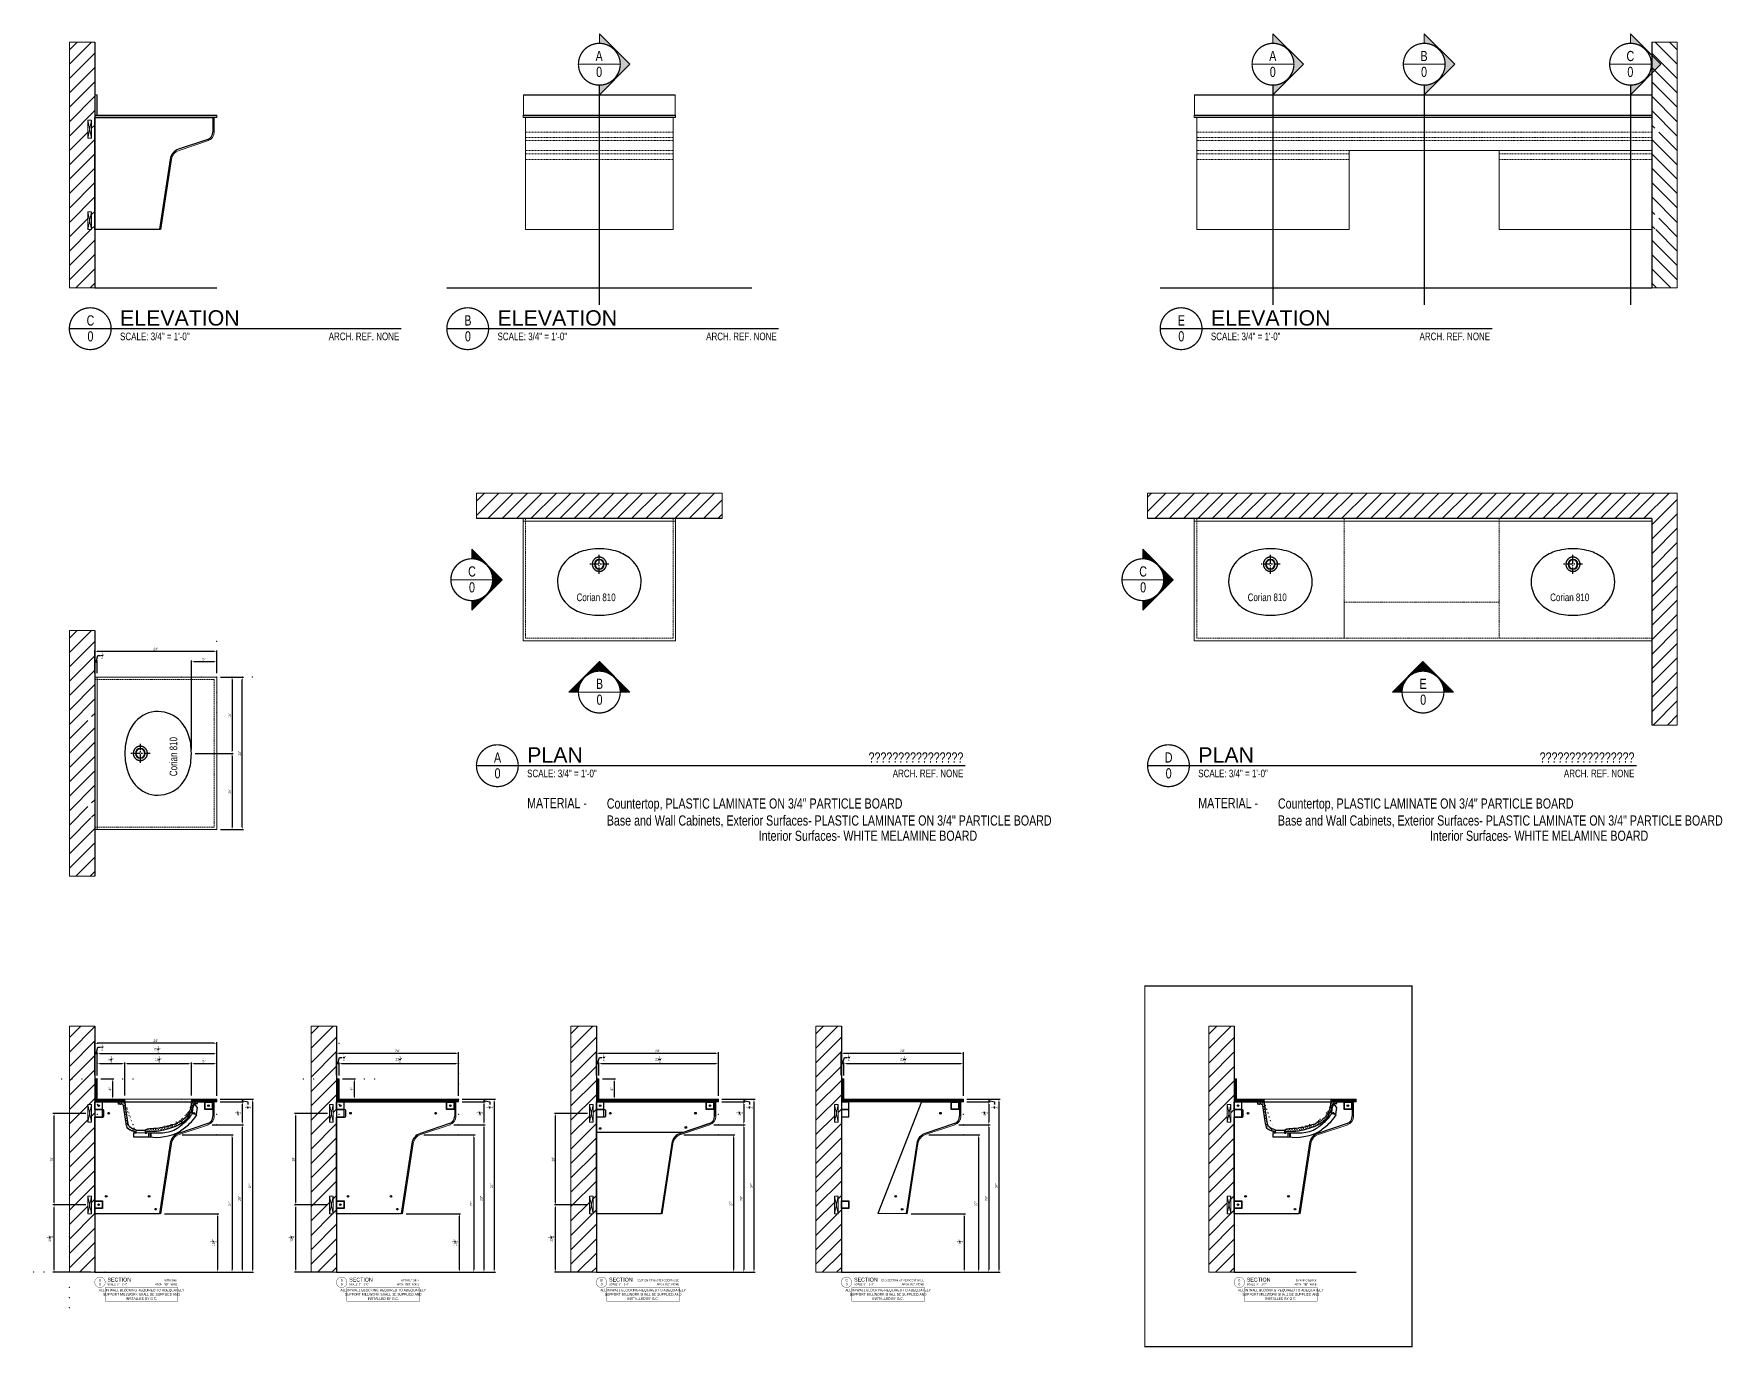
# Model space of a CAD drawing. Header units: inches. Extents: x 63 to 395, y 219 to 477.
import ezdxf
from ezdxf.enums import TextEntityAlignment as Align

# ---------------------------------------------------------------- set-up
doc = ezdxf.new("R2010")
doc.units = ezdxf.units.IN
doc.header["$MEASUREMENT"] = 0
for name, pattern in [('CENTER', [2, 1.25, -0.25, 0.25, -0.25]), ('DASHDOT2', [0.5, 0.25, -0.125, 0, -0.125]), ('HIDDEN', [0.375, 0.25, -0.125]), ('HIDDEN2', [0.1875, 0.125, -0.0625])]:
    doc.linetypes.add(name, pattern=pattern)
doc.layers.get('Defpoints').update_dxf_attribs({"color": 253})
for name, color, linetype in [('10', 7, 'Continuous'), ('20', 3, 'Continuous'), ('Dim', 7, 'Continuous'), ('Hardware', 6, 'Continuous'), ('Hatch', 3, 'Continuous'), ('Hidden', 3, 'HIDDEN')]:
    doc.layers.add(name, color=color, linetype=linetype)
doc.layers.add('Key-in', color=5, linetype='HIDDEN2', lineweight=20)
doc.layers.add('Object lines', color=7, linetype='Continuous', lineweight=35)
doc.styles.add('AMI_T04', font='ARIALUNI.TTF', dxfattribs={"width": 0.75, "height": 0.5})
doc.styles.add('BOLD', font='ARIALUNI.TTF', dxfattribs={"height": 0.125})
doc.styles.get("Standard").update_dxf_attribs({"font": 'ARIALUNI.TTF', "width": 0.75, "height": 1})
doc.dimstyles.new('AMI_D04', dxfattribs={"dimscale": 4, "dimtxt": 0.5, "dimasz": 0.125, "dimexe": 0.0625, "dimexo": 0.1875, "dimgap": 0.0625, "dimtad": 1, "dimdec": 4, "dimzin": 0, "dimdsep": 46, "dimlunit": 5, "dimtxsty": 'AMI_T04', "dimcen": 0.125, "dimclrd": 256, "dimclre": 256, "dimclrt": 256, "dimazin": 2, "dimtfac": 1, "dimtdec": 4, "dimtmove": 2, "dimatfit": 3, "dimfxl": 1, "dimtolj": 1, "dimtzin": 0, "dimarcsym": 2})
doc.dimstyles.new('AMI_D04_Leader', dxfattribs={"dimscale": 4, "dimtxt": 0.5, "dimasz": 0.125, "dimexe": 0.0625, "dimexo": 0.1875, "dimgap": 0.0625, "dimtad": 0, "dimdec": 4, "dimzin": 0, "dimdsep": 46, "dimlunit": 5, "dimtxsty": 'AMI_T04', "dimcen": 0.125, "dimclrd": 256, "dimclre": 256, "dimclrt": 256, "dimazin": 2, "dimtfac": 1, "dimtdec": 4, "dimtmove": 1, "dimatfit": 3, "dimfxl": 1, "dimtolj": 1, "dimtzin": 0, "dimarcsym": 2})
pattern_1 = [(45, (0, -13.2646), (-0.088388348, 0.088388348), []), (135, (0, -13.2646), (-0.088388348, -0.088388348), [])]
pattern_2 = [(45, (-74.84295, -247.2287), (-0.08838835, 0.08838835), []), (135, (-74.84295, -247.2287), (-0.08838835, -0.08838835), [])]
pattern_3 = [(0, (-100.19258, 43.51032), (0.25, 0.25), [0.125, -0.375]), (90, (-100.13008, 43.44782), (-0.25, 0.25), [0.125, -0.375])]

msp = doc.modelspace()

# ---------------------------------------------------------------- texts
at = {"layer": 'Key-in', "color": 7, "linetype": 'Continuous', "width": 0.75}
for s, height, p in [('A', 2, (174.049, 472.05303)), ('A', 2, (306.5587, 472.05303)), ('B', 2, (336.3087, 472.05303)), ('C', 2, (376.88913, 472.05303)), ('0', 2, (174.049, 468.93282)), ('0', 2, (306.5587, 468.93282)), ('0', 2, (336.3087, 468.93282)), ('0', 2, (376.88913, 468.93282)), ('C', 2, (73.99269, 420.0658)), ('B', 2, (148.23968, 420.0658)), ('E', 2, (288.56244, 420.0658)), ('0', 2, (73.99269, 416.94559)), ('0', 2, (148.23968, 416.94559)), ('0', 2, (288.56244, 416.94559)), ('C', 2, (149.04035, 370.72086)), ('C', 2, (281.05005, 370.72086)), ('0', 2, (149.04035, 367.60065)), ('0', 2, (281.05005, 367.60065)), ('B', 2, (174.13087, 348.63034)), ('E', 2, (336.14057, 348.63034)), ('0', 2, (174.13087, 345.51012)), ('0', 2, (336.14057, 345.51012)), ('A', 2, (154.06749, 334.15085)), ('D', 2, (286.0772, 334.15085)), ('0', 2, (154.06749, 331.03064)), ('0', 2, (286.0772, 331.03064)), ('A', 0.5, (75.88038, 232.11871)), ('0', 0.5, (123.42932, 232.11871)), ('B', 0.5, (174.53915, 232.11871)), ('C', 0.5, (222.73198, 232.11871)), ('0', 0.5, (299.98949, 232.11871)), ('0', 0.5, (75.88038, 231.33866)), ('0', 0.5, (123.42932, 231.33866)), ('0', 0.5, (174.53915, 231.33866)), ('0', 0.5, (222.73198, 231.33866)), ('0', 0.5, (299.98949, 231.33866))]:
    msp.add_text(s, height=height, dxfattribs=at).set_placement(p, align=Align.CENTER)
at = {"layer": 'Key-in', "color": 7, "linetype": 'Continuous', "style": 'BOLD'}
for s, height, p in [('ELEVATION', 3, (79.8195, 420.0658)), ('ELEVATION', 3, (154.06649, 420.0658)), ('ELEVATION', 3, (294.38925, 420.0658)), ('PLAN', 3, (159.8943, 334.15085)), ('PLAN', 3, (291.904, 334.15085)), ('SECTION', 0.75, (77.33708, 232.11871)), ('SECTION', 0.75, (124.88602, 232.11871)), ('SECTION', 0.75, (175.99585, 232.11871)), ('SECTION', 0.75, (224.18868, 232.11871)), ('SECTION', 0.75, (301.44619, 232.11871))]:
    msp.add_text(s, height=height, dxfattribs=at).set_placement(p)
at = {"layer": 'Key-in', "color": 7, "linetype": 'Continuous', "width": 0.75}
for s, height, p in [('SCALE: 3/4" = 1\'-0"', 1.5, (79.8154, 417.17839)), ('SCALE: 3/4" = 1\'-0"', 1.5, (154.06239, 417.17839)), ('SCALE: 3/4" = 1\'-0"', 1.5, (294.38515, 417.17839)), ('SCALE: 3/4" = 1\'-0"', 1.5, (159.8902, 331.26345)), ('SCALE: 3/4" = 1\'-0"', 1.5, (291.8999, 331.26345)), ('MATERIAL - ', 2, (159.8943, 325.18256)), ('Countertop, PLASTIC LAMINATE ON 3/4" PARTICLE BOARD', 2, (175.56242, 325.09825)), ('MATERIAL - ', 2, (291.904, 325.18256)), ('Countertop, PLASTIC LAMINATE ON 3/4" PARTICLE BOARD', 2, (307.57213, 325.09825)), ('Base and Wall Cabinets, Exterior Surfaces- PLASTIC LAMINATE ON 3/4" PARTICLE BOARD', 2, (175.56242, 321.76285)), ('Base and Wall Cabinets, Exterior Surfaces- PLASTIC LAMINATE ON 3/4" PARTICLE BOARD', 2, (307.57213, 321.76285)), ('Interior Surfaces- WHITE MELAMINE BOARD', 2, (205.44886, 318.76307)), ('Interior Surfaces- WHITE MELAMINE BOARD', 2, (337.45856, 318.76307)), ('SCALE: 3" = 1\'-0"', 0.375, (77.33606, 231.39686)), ('SCALE: 3" = 1\'-0"', 0.375, (124.885, 231.39686)), ('SCALE: 3" = 1\'-0"', 0.375, (175.99483, 231.39686)), ('SCALE: 3" = 1\'-0"', 0.375, (224.18765, 231.39686)), ('SCALE: 3" = 1\'-0"', 0.375, (301.44517, 231.39686))]:
    msp.add_text(s, height=height, dxfattribs=at).set_placement(p)
for s, height, p in [('ARCH. REF. NONE', 1.5, (134.73824, 417.17839)), ('ARCH. REF. NONE', 1.5, (208.98523, 417.17839)), ('ARCH. REF. NONE', 1.5, (349.30799, 417.17839)), ('????????????????', 2, (245.69055, 334.15085)), ('????????????????', 2, (377.70026, 334.15085)), ('ARCH. REF. NONE', 1.5, (245.69055, 331.26345)), ('ARCH. REF. NONE', 1.5, (377.70026, 331.26345)), ('WITH SINK', 0.375, (91.06677, 232.15635)), ('WITHOUT SINK', 0.375, (138.61571, 232.15635)), ('SECTION AT WASTE RECEPTACLE', 0.375, (189.72553, 232.15635)), ('END SECTION AT ADJACENT WALL', 0.375, (237.91836, 232.15635)), ('DYNAMIC BLOCK', 0.375, (315.17588, 232.15635)), ('ARCH. REF. NONE', 0.375, (91.06677, 231.39686)), ('ARCH. REF. NONE', 0.375, (138.61571, 231.39686)), ('ARCH. REF. NONE', 0.375, (189.72553, 231.39686)), ('ARCH. REF. NONE', 0.375, (237.91836, 231.39686)), ('ARCH. REF. NONE', 0.375, (315.17588, 231.39686))]:
    msp.add_text(s, height=height, dxfattribs=at).set_placement(p, align=Align.RIGHT)
at = {"layer": 'Key-in', "color": 7, "linetype": 'Continuous', "char_height": 0.5, "width": 14.2721852, "attachment_point": 5, "style": 'AMI_T04'}
for insert in [(84.03344, 229.59495), (131.58238, 229.59495), (182.69221, 229.59495), (230.88504, 229.59495), (308.14255, 229.59495)]:
    msp.add_mtext('ALL IN WALL BLOCKING REQUIRED TO ADEQUATELY SUPPORT MILLWORK SHALL BE SUPPLIED AND INSTALLED BY G.C.', dxfattribs=dict(at, insert=insert))

# ---------------------------------------------------------------- blocks, each defined once
blk = doc.blocks.new('A$C672B7889')
at = {"layer": '20'}
for p, q in [((0, 22), (23.25, 22)), ((0, 20.5), (0, 22)), ((1.56, 20.5), (0, 20.5)), ((1.81, 19.19), (1.81, 20.25)), ((23.25, 22), (23.25, 19.14)), ((0, 0), (0, 18.94)), ((0, 18.94), (1.56, 18.94)), ((22.23, 17.72), (16.49, 15.78)), ((14.82, 13.79), (12.72, 0)), ((12.72, 0), (0, 0))]:
    blk.add_line(p, q, dxfattribs=at)
for centre in [(0.75, 21.25), (22.37, 21.25), (2.75, 19.75), (19.5, 19.75), (2.25, 3.42), (10.7, 3.42), (0.75, 1.75), (11.97, 0.88)]:
    blk.add_circle(centre, 0.156, dxfattribs=at)
for centre, radius, start, end in [((1.56, 20.25), 0.25, 0, 90), ((1.56, 19.19), 0.25, 270, 0), ((21.75, 19.14), 1.5, 288.6259, 0), ((17.29, 13.42), 2.5, 108.6259, 171.3417)]:
    blk.add_arc(centre, radius, start, end, dxfattribs=at)
blk = doc.blocks.new('A$C66764CCA')
at = {"layer": '20'}
blk.add_lwpolyline([(22.23, 1.72, 0.321903), (23.25, 3.14), (23.25, 6), (0, 6), (0, 4.5), (1.56, 4.5, -0.414214), (1.81, 4.25), (1.81, 3.19, -0.414214), (1.56, 2.94), (0, 2.94), (0, 0), (17.13, 0), (22.23, 1.72)], format="xyb", dxfattribs=at)
for centre in [(0.75, 5.25), (2.75, 3.75), (19.5, 3.75), (22.37, 5.25), (0.75, 0.75), (17.6, 0.95)]:
    blk.add_circle(centre, 0.156, dxfattribs=at)
blk = doc.blocks.new('A$C29B66E5E')
at = {"layer": '20'}
for p, q in [((2.85, 24.33), (8.03, 26.36)), ((5.95, 10.72), (2.85, 24.33)), ((8.08, 2.75), (8.03, 26.36)), ((0.49, 4.36), (5.12, 8.26)), ((1.1, 0), (0.06, 2.66)), ((8.08, 2.75), (1.1, 0))]:
    blk.add_line(p, q, dxfattribs=at)
for centre in [(3.87, 23.79), (5.99, 21.88), (3.77, 3.47)]:
    blk.add_circle(centre, 0.156, dxfattribs=at)
for centre, radius, start, end in [((3.51, 10.17), 2.5, 310.0952, 12.811), ((1.45, 3.21), 1.5, 130.0952, 201.4694)]:
    blk.add_arc(centre, radius, start, end, dxfattribs=at)
blk = doc.blocks.new('A$C65843E15')
at = {"layer": '10', "lineweight": 18}
for p, q in [((0, 0), (0.25, 0)), ((-10.53, -21.96), (-10.28, -22))]:
    blk.add_line(p, q, dxfattribs=at)
for points in [[(0, 0), (0, -2.86, -0.328722), (-1.06, -4.29)], [(0.25, 0), (0.25, -2.86, -0.328722), (-0.98, -4.53, -0.328722)], [(-10.53, -21.96), (-8.43, -8.21, -0.28067), (-6.76, -6.22), (-0.99, -4.27)], [(-10.28, -22), (-8.18, -8.25, -0.28067), (-6.68, -6.45), (-0.91, -4.51)]]:
    blk.add_lwpolyline(points, format="xyb", dxfattribs=at)
blk = doc.blocks.new('A$C6B324494')
at = {"layer": '10', "lineweight": 18}
for p, q in [((0, 0), (0.25, 0)), ((-6.82, -6.5), (-6.9, -6.26))]:
    blk.add_line(p, q, dxfattribs=at)
for points in [[(0, 0), (0, -2.86, -0.328722), (-1.06, -4.29)], [(0.25, 0), (0.25, -2.86, -0.328722), (-0.98, -4.53, -0.328722)]]:
    blk.add_lwpolyline(points, format="xyb", dxfattribs=at)
for points in [[(-6.9, -6.26), (-0.99, -4.27)], [(-6.82, -6.5), (-0.91, -4.51)]]:
    blk.add_lwpolyline(points, dxfattribs=at)
blk = doc.blocks.new('A$C75D17F70')
at = {"layer": 'Key-in', "color": 2, "linetype": 'Continuous', "lineweight": 18}
for p in [(0, 1.75), (0, 1.25), (-1.75, 0), (-1.25, 0), (-0.75, 0), (0, 0.75), (0, 0), (0.75, 0), (1.25, 0), (1.75, 0), (0, -0.75), (0, -1.25), (0, -1.75)]:
    blk.add_point(p, dxfattribs=at)
blk = doc.blocks.new('*D28')
at = {"layer": 'Defpoints', "color": 0, "lineweight": 18, "transparency": 16777216}
for p in [(146.33, 267.96), (146.33, 267.46), (151.39, 267.46)]:
    blk.add_point(p, dxfattribs=at)
at = {"layer": 'Dim', "lineweight": -2, "transparency": 16777216}
for p, q in [((147.08, 267.96), (151.64, 267.96)), ((147.08, 267.46), (151.64, 267.46)), ((151.39, 267.96), (151.39, 267.46)), ((151.39, 267.96), (151.39, 267.46)), ((151.39, 267.71), (152.52, 267.42)), ((152.52, 267.42), (152.52, 266.92))]:
    blk.add_line(p, q, dxfattribs=at)
at = {"layer": 'Dim', "lineweight": 18, "transparency": 16777216, "insert": (152.52, 266.45), "char_height": 0.5, "attachment_point": 5, "rotation": 90, "style": 'AMI_T04'}
blk.add_mtext('\\A1;{\\H1.000000x;\\S1/2;}"', dxfattribs=at)
blk = doc.blocks.new('*D29')
at = {"layer": 'Defpoints', "color": 0, "lineweight": 18, "transparency": 16777216}
for p in [(146.33, 267.46), (144.74, 262.96), (151.39, 262.96)]:
    blk.add_point(p, dxfattribs=at)
at = {"layer": 'Dim', "lineweight": -2, "transparency": 16777216}
for p, q in [((147.08, 267.46), (151.64, 267.46)), ((151.39, 266.96), (151.39, 263.46)), ((145.49, 262.96), (151.64, 262.96))]:
    blk.add_line(p, q, dxfattribs=at)
at = {"layer": 'Dim', "lineweight": 18, "transparency": 16777216}
for points in [[(151.31, 266.96), (151.48, 266.96), (151.39, 267.46)], [(151.31, 263.46), (151.48, 263.46), (151.39, 262.96)]]:
    blk.add_solid(points, dxfattribs=at)
at = {"layer": 'Dim', "lineweight": 18, "transparency": 16777216, "insert": (150.56, 265.21), "char_height": 0.5, "attachment_point": 5, "rotation": 90, "style": 'AMI_T04'}
blk.add_mtext('\\A1;4{\\H1.000000x;\\S1/2;}"', dxfattribs=at)
blk = doc.blocks.new('*D30')
at = {"layer": 'Defpoints', "color": 0, "lineweight": 18, "transparency": 16777216}
for p in [(146.33, 267.96), (138.39, 233.96), (153.39, 233.96)]:
    blk.add_point(p, dxfattribs=at)
at = {"layer": 'Dim', "lineweight": -2, "transparency": 16777216}
for p, q in [((147.08, 267.96), (153.64, 267.96)), ((153.39, 267.46), (153.39, 234.46)), ((139.14, 233.96), (153.64, 233.96))]:
    blk.add_line(p, q, dxfattribs=at)
at = {"layer": 'Dim', "lineweight": 18, "transparency": 16777216}
for points in [[(153.31, 267.46), (153.48, 267.46), (153.39, 267.96)], [(153.31, 234.46), (153.48, 234.46), (153.39, 233.96)]]:
    blk.add_solid(points, dxfattribs=at)
at = {"layer": 'Dim', "lineweight": 18, "transparency": 16777216, "insert": (152.89, 250.96), "char_height": 0.5, "attachment_point": 5, "rotation": 90, "style": 'AMI_T04'}
blk.add_mtext('\\A1;34"', dxfattribs=at)
blk = doc.blocks.new('*D31')
at = {"layer": 'Defpoints', "color": 0, "lineweight": 18, "transparency": 16777216}
for p in [(135.36, 245.46), (138.39, 233.96), (146.55, 233.96)]:
    blk.add_point(p, dxfattribs=at)
at = {"layer": 'Dim', "lineweight": -2, "transparency": 16777216}
for p, q in [((136.11, 245.46), (146.8, 245.46)), ((146.55, 244.96), (146.55, 234.46)), ((139.14, 233.96), (146.8, 233.96))]:
    blk.add_line(p, q, dxfattribs=at)
at = {"layer": 'Dim', "lineweight": 18, "transparency": 16777216}
for points in [[(146.46, 244.96), (146.63, 244.96), (146.55, 245.46)], [(146.46, 234.46), (146.63, 234.46), (146.55, 233.96)]]:
    blk.add_solid(points, dxfattribs=at)
at = {"layer": 'Dim', "lineweight": 18, "transparency": 16777216, "insert": (145.71, 239.71), "char_height": 0.5, "attachment_point": 5, "rotation": 90, "style": 'AMI_T04'}
blk.add_mtext('\\A1;11{\\H1.000000x;\\S1/2;}"', dxfattribs=at)
blk = doc.blocks.new('*D32')
at = {"layer": 'Defpoints', "color": 0, "lineweight": 18, "transparency": 16777216}
for p in [(122.89, 274.96), (122.39, 271.96), (122.89, 271.9)]:
    blk.add_point(p, dxfattribs=at)
at = {"layer": 'Dim', "lineweight": -2, "transparency": 16777216}
for p, q in [((122.64, 274.96), (123.01, 276.17)), ((123.01, 276.17), (123.51, 276.17)), ((122.39, 272.71), (122.39, 275.21)), ((122.39, 274.96), (122.89, 274.96)), ((122.39, 274.96), (122.89, 274.96)), ((122.89, 272.65), (122.89, 275.21))]:
    blk.add_line(p, q, dxfattribs=at)
at = {"layer": 'Dim', "lineweight": 18, "transparency": 16777216, "insert": (123.97, 276.17), "char_height": 0.5, "attachment_point": 5, "style": 'AMI_T04'}
blk.add_mtext('\\A1;{\\H1.000000x;\\S1/2;}"', dxfattribs=at)
blk = doc.blocks.new('*D33')
at = {"layer": 'Defpoints', "color": 0, "lineweight": 18, "transparency": 16777216}
for p in [(146.39, 274.96), (122.89, 271.9), (146.39, 267.9)]:
    blk.add_point(p, dxfattribs=at)
at = {"layer": 'Dim', "lineweight": -2, "transparency": 16777216}
for p, q in [((122.89, 272.65), (122.89, 275.21)), ((123.39, 274.96), (145.89, 274.96)), ((146.39, 268.65), (146.39, 275.21))]:
    blk.add_line(p, q, dxfattribs=at)
at = {"layer": 'Dim', "lineweight": 18, "transparency": 16777216}
for points in [[(123.39, 275.05), (123.39, 274.88), (122.89, 274.96)], [(145.89, 275.05), (145.89, 274.88), (146.39, 274.96)]]:
    blk.add_solid(points, dxfattribs=at)
at = {"layer": 'Dim', "lineweight": 18, "transparency": 16777216, "insert": (134.64, 275.8), "char_height": 0.5, "attachment_point": 5, "style": 'AMI_T04'}
blk.add_mtext('\\A1;23{\\H1.000000x;\\S1/2;}"', dxfattribs=at)
blk = doc.blocks.new('*D34')
at = {"layer": 'Defpoints', "color": 0, "lineweight": 18, "transparency": 16777216}
for p in [(122.39, 276.96), (122.39, 271.96), (146.39, 267.9)]:
    blk.add_point(p, dxfattribs=at)
at = {"layer": 'Dim', "lineweight": -2, "transparency": 16777216}
for p, q in [((122.39, 272.71), (122.39, 277.21)), ((145.89, 276.96), (122.89, 276.96)), ((146.39, 268.65), (146.39, 277.21))]:
    blk.add_line(p, q, dxfattribs=at)
at = {"layer": 'Dim', "lineweight": 18, "transparency": 16777216}
for points in [[(122.89, 277.05), (122.89, 276.88), (122.39, 276.96)], [(145.89, 277.05), (145.89, 276.88), (146.39, 276.96)]]:
    blk.add_solid(points, dxfattribs=at)
at = {"layer": 'Dim', "lineweight": 18, "transparency": 16777216, "insert": (134.39, 277.47), "char_height": 0.5, "attachment_point": 5, "style": 'AMI_T04'}
blk.add_mtext('\\A1;24"', dxfattribs=at)
blk = doc.blocks.new('*D35')
at = {"layer": 'Defpoints', "color": 0, "lineweight": 18, "transparency": 16777216}
for p in [(144.74, 262.96), (138.39, 233.96), (151.39, 233.96)]:
    blk.add_point(p, dxfattribs=at)
at = {"layer": 'Dim', "lineweight": -2, "transparency": 16777216}
for p, q in [((145.49, 262.96), (151.64, 262.96)), ((151.39, 262.46), (151.39, 234.46)), ((139.14, 233.96), (151.64, 233.96))]:
    blk.add_line(p, q, dxfattribs=at)
at = {"layer": 'Dim', "lineweight": 18, "transparency": 16777216}
for points in [[(151.31, 262.46), (151.48, 262.46), (151.39, 262.96)], [(151.31, 234.46), (151.48, 234.46), (151.39, 233.96)]]:
    blk.add_solid(points, dxfattribs=at)
at = {"layer": 'Dim', "lineweight": 18, "transparency": 16777216, "insert": (150.89, 248.46), "char_height": 0.5, "attachment_point": 5, "rotation": 90, "style": 'AMI_T04'}
blk.add_mtext('\\A1;29"', dxfattribs=at)
blk = doc.blocks.new('*D36')
at = {"layer": 'Defpoints', "color": 0, "lineweight": 18, "transparency": 16777216}
for p in [(138.83, 260.96), (138.39, 233.96), (149.39, 233.96)]:
    blk.add_point(p, dxfattribs=at)
at = {"layer": 'Dim', "lineweight": -2, "transparency": 16777216}
for p, q in [((139.58, 260.96), (149.64, 260.96)), ((149.39, 260.46), (149.39, 234.46)), ((139.14, 233.96), (149.64, 233.96))]:
    blk.add_line(p, q, dxfattribs=at)
at = {"layer": 'Dim', "lineweight": 18, "transparency": 16777216}
for points in [[(149.31, 260.46), (149.48, 260.46), (149.39, 260.96)], [(149.31, 234.46), (149.48, 234.46), (149.39, 233.96)]]:
    blk.add_solid(points, dxfattribs=at)
at = {"layer": 'Dim', "lineweight": 18, "transparency": 16777216, "insert": (148.89, 247.46), "char_height": 0.5, "attachment_point": 5, "rotation": 90, "style": 'AMI_T04'}
blk.add_mtext('\\A1;27"', dxfattribs=at)
blk = doc.blocks.new('*D37')
at = {"layer": 'Defpoints', "color": 0, "lineweight": 18, "transparency": 16777216}
for p in [(222.19, 274.96), (221.69, 271.96), (222.19, 271.9)]:
    blk.add_point(p, dxfattribs=at)
at = {"layer": 'Dim', "lineweight": -2, "transparency": 16777216}
for p, q in [((221.94, 274.96), (222.31, 276.17)), ((222.31, 276.17), (222.81, 276.17)), ((221.69, 272.71), (221.69, 275.21)), ((221.69, 274.96), (222.19, 274.96)), ((221.69, 274.96), (222.19, 274.96)), ((222.19, 272.65), (222.19, 275.21))]:
    blk.add_line(p, q, dxfattribs=at)
at = {"layer": 'Dim', "lineweight": 18, "transparency": 16777216, "insert": (223.28, 276.17), "char_height": 0.5, "attachment_point": 5, "style": 'AMI_T04'}
blk.add_mtext('\\A1;{\\H1.000000x;\\S1/2;}"', dxfattribs=at)
blk = doc.blocks.new('*D38')
at = {"layer": 'Defpoints', "color": 0, "lineweight": 18, "transparency": 16777216}
for p in [(245.69, 274.96), (222.19, 271.9), (245.69, 267.9)]:
    blk.add_point(p, dxfattribs=at)
at = {"layer": 'Dim', "lineweight": -2, "transparency": 16777216}
for p, q in [((222.19, 272.65), (222.19, 275.21)), ((222.69, 274.96), (245.19, 274.96)), ((245.69, 268.65), (245.69, 275.21))]:
    blk.add_line(p, q, dxfattribs=at)
at = {"layer": 'Dim', "lineweight": 18, "transparency": 16777216}
for points in [[(222.69, 275.05), (222.69, 274.88), (222.19, 274.96)], [(245.19, 275.05), (245.19, 274.88), (245.69, 274.96)]]:
    blk.add_solid(points, dxfattribs=at)
at = {"layer": 'Dim', "lineweight": 18, "transparency": 16777216, "insert": (233.94, 275.8), "char_height": 0.5, "attachment_point": 5, "style": 'AMI_T04'}
blk.add_mtext('\\A1;23{\\H1.000000x;\\S1/2;}"', dxfattribs=at)
blk = doc.blocks.new('*D39')
at = {"layer": 'Defpoints', "color": 0, "lineweight": 18, "transparency": 16777216}
for p in [(221.69, 276.96), (221.69, 271.96), (245.69, 267.9)]:
    blk.add_point(p, dxfattribs=at)
at = {"layer": 'Dim', "lineweight": -2, "transparency": 16777216}
for p, q in [((221.69, 272.71), (221.69, 277.21)), ((245.19, 276.96), (222.19, 276.96)), ((245.69, 268.65), (245.69, 277.21))]:
    blk.add_line(p, q, dxfattribs=at)
at = {"layer": 'Dim', "lineweight": 18, "transparency": 16777216}
for points in [[(222.19, 277.05), (222.19, 276.88), (221.69, 276.96)], [(245.19, 277.05), (245.19, 276.88), (245.69, 276.96)]]:
    blk.add_solid(points, dxfattribs=at)
at = {"layer": 'Dim', "lineweight": 18, "transparency": 16777216, "insert": (233.69, 277.47), "char_height": 0.5, "attachment_point": 5, "style": 'AMI_T04'}
blk.add_mtext('\\A1;24"', dxfattribs=at)
blk = doc.blocks.new('*D40')
at = {"layer": 'Defpoints', "color": 0, "lineweight": 18, "transparency": 16777216}
for p in [(174, 274.96), (173.5, 271.96), (174, 271.9)]:
    blk.add_point(p, dxfattribs=at)
at = {"layer": 'Dim', "lineweight": -2, "transparency": 16777216}
for p, q in [((173.75, 274.96), (174.11, 276.17)), ((174.11, 276.17), (174.61, 276.17)), ((173.5, 272.71), (173.5, 275.21)), ((173.5, 274.96), (174, 274.96)), ((173.5, 274.96), (174, 274.96)), ((174, 272.65), (174, 275.21))]:
    blk.add_line(p, q, dxfattribs=at)
at = {"layer": 'Dim', "lineweight": 18, "transparency": 16777216, "insert": (175.08, 276.17), "char_height": 0.5, "attachment_point": 5, "style": 'AMI_T04'}
blk.add_mtext('\\A1;{\\H1.000000x;\\S1/2;}"', dxfattribs=at)
blk = doc.blocks.new('*D41')
at = {"layer": 'Defpoints', "color": 0, "lineweight": 18, "transparency": 16777216}
for p in [(197.5, 274.96), (174, 271.9), (197.5, 267.9)]:
    blk.add_point(p, dxfattribs=at)
at = {"layer": 'Dim', "lineweight": -2, "transparency": 16777216}
for p, q in [((174, 272.65), (174, 275.21)), ((174.5, 274.96), (197, 274.96)), ((197.5, 268.65), (197.5, 275.21))]:
    blk.add_line(p, q, dxfattribs=at)
at = {"layer": 'Dim', "lineweight": 18, "transparency": 16777216}
for points in [[(174.5, 275.05), (174.5, 274.88), (174, 274.96)], [(197, 275.05), (197, 274.88), (197.5, 274.96)]]:
    blk.add_solid(points, dxfattribs=at)
at = {"layer": 'Dim', "lineweight": 18, "transparency": 16777216, "insert": (185.75, 275.8), "char_height": 0.5, "attachment_point": 5, "style": 'AMI_T04'}
blk.add_mtext('\\A1;23{\\H1.000000x;\\S1/2;}"', dxfattribs=at)
blk = doc.blocks.new('*D42')
at = {"layer": 'Defpoints', "color": 0, "lineweight": 18, "transparency": 16777216}
for p in [(173.5, 276.96), (173.5, 271.96), (197.5, 267.9)]:
    blk.add_point(p, dxfattribs=at)
at = {"layer": 'Dim', "lineweight": -2, "transparency": 16777216}
for p, q in [((173.5, 272.71), (173.5, 277.21)), ((197, 276.96), (174, 276.96)), ((197.5, 268.65), (197.5, 277.21))]:
    blk.add_line(p, q, dxfattribs=at)
at = {"layer": 'Dim', "lineweight": 18, "transparency": 16777216}
for points in [[(174, 277.05), (174, 276.88), (173.5, 276.96)], [(197, 277.05), (197, 276.88), (197.5, 276.96)]]:
    blk.add_solid(points, dxfattribs=at)
at = {"layer": 'Dim', "lineweight": 18, "transparency": 16777216, "insert": (185.5, 277.47), "char_height": 0.5, "attachment_point": 5, "style": 'AMI_T04'}
blk.add_mtext('\\A1;24"', dxfattribs=at)
blk = doc.blocks.new('*D43')
at = {"layer": 'Defpoints', "color": 0, "lineweight": 18, "transparency": 16777216}
for p in [(197.44, 267.96), (197.44, 267.46), (202.5, 267.46)]:
    blk.add_point(p, dxfattribs=at)
at = {"layer": 'Dim', "lineweight": -2, "transparency": 16777216}
for p, q in [((198.19, 267.96), (202.75, 267.96)), ((198.19, 267.46), (202.75, 267.46)), ((202.5, 267.96), (202.5, 267.46)), ((202.5, 267.96), (202.5, 267.46)), ((202.5, 267.71), (203.63, 267.42)), ((203.63, 267.42), (203.63, 266.92))]:
    blk.add_line(p, q, dxfattribs=at)
at = {"layer": 'Dim', "lineweight": 18, "transparency": 16777216, "insert": (203.63, 266.45), "char_height": 0.5, "attachment_point": 5, "rotation": 90, "style": 'AMI_T04'}
blk.add_mtext('\\A1;{\\H1.000000x;\\S1/2;}"', dxfattribs=at)
blk = doc.blocks.new('*D44')
at = {"layer": 'Defpoints', "color": 0, "lineweight": 18, "transparency": 16777216}
for p in [(197.44, 267.46), (195.85, 262.96), (202.5, 262.96)]:
    blk.add_point(p, dxfattribs=at)
at = {"layer": 'Dim', "lineweight": -2, "transparency": 16777216}
for p, q in [((198.19, 267.46), (202.75, 267.46)), ((202.5, 266.96), (202.5, 263.46)), ((196.6, 262.96), (202.75, 262.96))]:
    blk.add_line(p, q, dxfattribs=at)
at = {"layer": 'Dim', "lineweight": 18, "transparency": 16777216}
for points in [[(202.42, 266.96), (202.59, 266.96), (202.5, 267.46)], [(202.42, 263.46), (202.59, 263.46), (202.5, 262.96)]]:
    blk.add_solid(points, dxfattribs=at)
at = {"layer": 'Dim', "lineweight": 18, "transparency": 16777216, "insert": (201.67, 265.21), "char_height": 0.5, "attachment_point": 5, "rotation": 90, "style": 'AMI_T04'}
blk.add_mtext('\\A1;4{\\H1.000000x;\\S1/2;}"', dxfattribs=at)
blk = doc.blocks.new('*D45')
at = {"layer": 'Defpoints', "color": 0, "lineweight": 18, "transparency": 16777216}
for p in [(197.44, 267.96), (189.5, 233.96), (204.5, 233.96)]:
    blk.add_point(p, dxfattribs=at)
at = {"layer": 'Dim', "lineweight": -2, "transparency": 16777216}
for p, q in [((198.19, 267.96), (204.75, 267.96)), ((204.5, 267.46), (204.5, 234.46)), ((190.25, 233.96), (204.75, 233.96))]:
    blk.add_line(p, q, dxfattribs=at)
at = {"layer": 'Dim', "lineweight": 18, "transparency": 16777216}
for points in [[(204.42, 267.46), (204.59, 267.46), (204.5, 267.96)], [(204.42, 234.46), (204.59, 234.46), (204.5, 233.96)]]:
    blk.add_solid(points, dxfattribs=at)
at = {"layer": 'Dim', "lineweight": 18, "transparency": 16777216, "insert": (204, 250.96), "char_height": 0.5, "attachment_point": 5, "rotation": 90, "style": 'AMI_T04'}
blk.add_mtext('\\A1;34"', dxfattribs=at)
blk = doc.blocks.new('*D46')
at = {"layer": 'Defpoints', "color": 0, "lineweight": 18, "transparency": 16777216}
for p in [(195.85, 262.96), (189.5, 233.96), (202.5, 233.96)]:
    blk.add_point(p, dxfattribs=at)
at = {"layer": 'Dim', "lineweight": -2, "transparency": 16777216}
for p, q in [((196.6, 262.96), (202.75, 262.96)), ((202.5, 262.46), (202.5, 234.46)), ((190.25, 233.96), (202.75, 233.96))]:
    blk.add_line(p, q, dxfattribs=at)
at = {"layer": 'Dim', "lineweight": 18, "transparency": 16777216}
for points in [[(202.42, 262.46), (202.59, 262.46), (202.5, 262.96)], [(202.42, 234.46), (202.59, 234.46), (202.5, 233.96)]]:
    blk.add_solid(points, dxfattribs=at)
at = {"layer": 'Dim', "lineweight": 18, "transparency": 16777216, "insert": (202, 248.46), "char_height": 0.5, "attachment_point": 5, "rotation": 90, "style": 'AMI_T04'}
blk.add_mtext('\\A1;29"', dxfattribs=at)
blk = doc.blocks.new('*D47')
at = {"layer": 'Defpoints', "color": 0, "lineweight": 18, "transparency": 16777216}
for p in [(189.93, 260.96), (189.5, 233.96), (200.5, 233.96)]:
    blk.add_point(p, dxfattribs=at)
at = {"layer": 'Dim', "lineweight": -2, "transparency": 16777216}
for p, q in [((190.68, 260.96), (200.75, 260.96)), ((200.5, 260.46), (200.5, 234.46)), ((190.25, 233.96), (200.75, 233.96))]:
    blk.add_line(p, q, dxfattribs=at)
at = {"layer": 'Dim', "lineweight": 18, "transparency": 16777216}
for points in [[(200.42, 260.46), (200.59, 260.46), (200.5, 260.96)], [(200.42, 234.46), (200.59, 234.46), (200.5, 233.96)]]:
    blk.add_solid(points, dxfattribs=at)
at = {"layer": 'Dim', "lineweight": 18, "transparency": 16777216, "insert": (200, 247.46), "char_height": 0.5, "attachment_point": 5, "rotation": 90, "style": 'AMI_T04'}
blk.add_mtext('\\A1;27"', dxfattribs=at)
blk = doc.blocks.new('*D48')
at = {"layer": 'Defpoints', "color": 0, "lineweight": 18, "transparency": 16777216}
for p in [(245.63, 267.96), (245.63, 267.46), (250.69, 267.46)]:
    blk.add_point(p, dxfattribs=at)
at = {"layer": 'Dim', "lineweight": -2, "transparency": 16777216}
for p, q in [((246.38, 267.96), (250.94, 267.96)), ((246.38, 267.46), (250.94, 267.46)), ((250.69, 267.96), (250.69, 267.46)), ((250.69, 267.96), (250.69, 267.46)), ((250.69, 267.71), (251.82, 267.42)), ((251.82, 267.42), (251.82, 266.92))]:
    blk.add_line(p, q, dxfattribs=at)
at = {"layer": 'Dim', "lineweight": 18, "transparency": 16777216, "insert": (251.82, 266.45), "char_height": 0.5, "attachment_point": 5, "rotation": 90, "style": 'AMI_T04'}
blk.add_mtext('\\A1;{\\H1.000000x;\\S1/2;}"', dxfattribs=at)
blk = doc.blocks.new('*D49')
at = {"layer": 'Defpoints', "color": 0, "lineweight": 18, "transparency": 16777216}
for p in [(245.63, 267.46), (244.04, 262.96), (250.69, 262.96)]:
    blk.add_point(p, dxfattribs=at)
at = {"layer": 'Dim', "lineweight": -2, "transparency": 16777216}
for p, q in [((246.38, 267.46), (250.94, 267.46)), ((250.69, 266.96), (250.69, 263.46)), ((244.79, 262.96), (250.94, 262.96))]:
    blk.add_line(p, q, dxfattribs=at)
at = {"layer": 'Dim', "lineweight": 18, "transparency": 16777216}
for points in [[(250.61, 266.96), (250.78, 266.96), (250.69, 267.46)], [(250.61, 263.46), (250.78, 263.46), (250.69, 262.96)]]:
    blk.add_solid(points, dxfattribs=at)
at = {"layer": 'Dim', "lineweight": 18, "transparency": 16777216, "insert": (249.86, 265.21), "char_height": 0.5, "attachment_point": 5, "rotation": 90, "style": 'AMI_T04'}
blk.add_mtext('\\A1;4{\\H1.000000x;\\S1/2;}"', dxfattribs=at)
blk = doc.blocks.new('*D50')
at = {"layer": 'Defpoints', "color": 0, "lineweight": 18, "transparency": 16777216}
for p in [(245.63, 267.96), (237.69, 233.96), (252.69, 233.96)]:
    blk.add_point(p, dxfattribs=at)
at = {"layer": 'Dim', "lineweight": -2, "transparency": 16777216}
for p, q in [((246.38, 267.96), (252.94, 267.96)), ((252.69, 267.46), (252.69, 234.46)), ((238.44, 233.96), (252.94, 233.96))]:
    blk.add_line(p, q, dxfattribs=at)
at = {"layer": 'Dim', "lineweight": 18, "transparency": 16777216}
for points in [[(252.61, 267.46), (252.78, 267.46), (252.69, 267.96)], [(252.61, 234.46), (252.78, 234.46), (252.69, 233.96)]]:
    blk.add_solid(points, dxfattribs=at)
at = {"layer": 'Dim', "lineweight": 18, "transparency": 16777216, "insert": (252.19, 250.96), "char_height": 0.5, "attachment_point": 5, "rotation": 90, "style": 'AMI_T04'}
blk.add_mtext('\\A1;34"', dxfattribs=at)
blk = doc.blocks.new('*D51')
at = {"layer": 'Defpoints', "color": 0, "lineweight": 18, "transparency": 16777216}
for p in [(234.67, 245.46), (237.69, 233.96), (245.85, 233.96)]:
    blk.add_point(p, dxfattribs=at)
at = {"layer": 'Dim', "lineweight": -2, "transparency": 16777216}
for p, q in [((235.42, 245.46), (246.1, 245.46)), ((245.85, 244.96), (245.85, 234.46)), ((238.44, 233.96), (246.1, 233.96))]:
    blk.add_line(p, q, dxfattribs=at)
at = {"layer": 'Dim', "lineweight": 18, "transparency": 16777216}
for points in [[(245.76, 244.96), (245.93, 244.96), (245.85, 245.46)], [(245.76, 234.46), (245.93, 234.46), (245.85, 233.96)]]:
    blk.add_solid(points, dxfattribs=at)
at = {"layer": 'Dim', "lineweight": 18, "transparency": 16777216, "insert": (245.01, 239.71), "char_height": 0.5, "attachment_point": 5, "rotation": 90, "style": 'AMI_T04'}
blk.add_mtext('\\A1;11{\\H1.000000x;\\S1/2;}"', dxfattribs=at)
blk = doc.blocks.new('*D52')
at = {"layer": 'Defpoints', "color": 0, "lineweight": 18, "transparency": 16777216}
for p in [(244.04, 262.96), (237.69, 233.96), (250.69, 233.96)]:
    blk.add_point(p, dxfattribs=at)
at = {"layer": 'Dim', "lineweight": -2, "transparency": 16777216}
for p, q in [((244.79, 262.96), (250.94, 262.96)), ((250.69, 262.46), (250.69, 234.46)), ((238.44, 233.96), (250.94, 233.96))]:
    blk.add_line(p, q, dxfattribs=at)
at = {"layer": 'Dim', "lineweight": 18, "transparency": 16777216}
for points in [[(250.61, 262.46), (250.78, 262.46), (250.69, 262.96)], [(250.61, 234.46), (250.78, 234.46), (250.69, 233.96)]]:
    blk.add_solid(points, dxfattribs=at)
at = {"layer": 'Dim', "lineweight": 18, "transparency": 16777216, "insert": (250.19, 248.46), "char_height": 0.5, "attachment_point": 5, "rotation": 90, "style": 'AMI_T04'}
blk.add_mtext('\\A1;29"', dxfattribs=at)
blk = doc.blocks.new('*D53')
at = {"layer": 'Defpoints', "color": 0, "lineweight": 18, "transparency": 16777216}
for p in [(238.14, 260.96), (237.69, 233.96), (248.69, 233.96)]:
    blk.add_point(p, dxfattribs=at)
at = {"layer": 'Dim', "lineweight": -2, "transparency": 16777216}
for p, q in [((238.89, 260.96), (248.94, 260.96)), ((248.69, 260.46), (248.69, 234.46)), ((238.44, 233.96), (248.94, 233.96))]:
    blk.add_line(p, q, dxfattribs=at)
at = {"layer": 'Dim', "lineweight": 18, "transparency": 16777216}
for points in [[(248.61, 260.46), (248.78, 260.46), (248.69, 260.96)], [(248.61, 234.46), (248.78, 234.46), (248.69, 233.96)]]:
    blk.add_solid(points, dxfattribs=at)
at = {"layer": 'Dim', "lineweight": 18, "transparency": 16777216, "insert": (248.19, 247.46), "char_height": 0.5, "attachment_point": 5, "rotation": 90, "style": 'AMI_T04'}
blk.add_mtext('\\A1;27"', dxfattribs=at)
blk = doc.blocks.new('*D54')
at = {"layer": 'Defpoints', "color": 0, "lineweight": 18, "transparency": 16777216}
for p in [(98.78, 267.96), (98.78, 267.46), (103.84, 267.46)]:
    blk.add_point(p, dxfattribs=at)
at = {"layer": 'Dim', "lineweight": -2, "transparency": 16777216}
for p, q in [((99.53, 267.96), (104.09, 267.96)), ((99.53, 267.46), (104.09, 267.46)), ((103.84, 267.96), (103.84, 267.46)), ((103.84, 267.96), (103.84, 267.46)), ((103.84, 267.71), (104.97, 267.42)), ((104.97, 267.42), (104.97, 266.92))]:
    blk.add_line(p, q, dxfattribs=at)
at = {"layer": 'Dim', "lineweight": 18, "transparency": 16777216, "insert": (104.97, 266.45), "char_height": 0.5, "attachment_point": 5, "rotation": 90, "style": 'AMI_T04'}
blk.add_mtext('\\A1;{\\H1.000000x;\\S1/2;}"', dxfattribs=at)
blk = doc.blocks.new('*D55')
at = {"layer": 'Defpoints', "color": 0, "lineweight": 18, "transparency": 16777216}
for p in [(98.78, 267.46), (97.19, 262.96), (103.84, 262.96)]:
    blk.add_point(p, dxfattribs=at)
at = {"layer": 'Dim', "lineweight": -2, "transparency": 16777216}
for p, q in [((99.53, 267.46), (104.09, 267.46)), ((103.84, 266.96), (103.84, 263.46)), ((97.94, 262.96), (104.09, 262.96))]:
    blk.add_line(p, q, dxfattribs=at)
at = {"layer": 'Dim', "lineweight": 18, "transparency": 16777216}
for points in [[(103.76, 266.96), (103.93, 266.96), (103.84, 267.46)], [(103.76, 263.46), (103.93, 263.46), (103.84, 262.96)]]:
    blk.add_solid(points, dxfattribs=at)
at = {"layer": 'Dim', "lineweight": 18, "transparency": 16777216, "insert": (103.01, 265.21), "char_height": 0.5, "attachment_point": 5, "rotation": 90, "style": 'AMI_T04'}
blk.add_mtext('\\A1;4{\\H1.000000x;\\S1/2;}"', dxfattribs=at)
blk = doc.blocks.new('*D56')
at = {"layer": 'Defpoints', "color": 0, "lineweight": 18, "transparency": 16777216}
for p in [(98.78, 267.96), (90.84, 233.96), (105.84, 233.96)]:
    blk.add_point(p, dxfattribs=at)
at = {"layer": 'Dim', "lineweight": -2, "transparency": 16777216}
for p, q in [((99.53, 267.96), (106.09, 267.96)), ((105.84, 267.46), (105.84, 234.46)), ((91.59, 233.96), (106.09, 233.96))]:
    blk.add_line(p, q, dxfattribs=at)
at = {"layer": 'Dim', "lineweight": 18, "transparency": 16777216}
for points in [[(105.76, 267.46), (105.93, 267.46), (105.84, 267.96)], [(105.76, 234.46), (105.93, 234.46), (105.84, 233.96)]]:
    blk.add_solid(points, dxfattribs=at)
at = {"layer": 'Dim', "lineweight": 18, "transparency": 16777216, "insert": (105.34, 250.96), "char_height": 0.5, "attachment_point": 5, "rotation": 90, "style": 'AMI_T04'}
blk.add_mtext('\\A1;34"', dxfattribs=at)
blk = doc.blocks.new('*D57')
at = {"layer": 'Defpoints', "color": 0, "lineweight": 18, "transparency": 16777216}
for p in [(87.81, 245.46), (90.84, 233.96), (99, 233.96)]:
    blk.add_point(p, dxfattribs=at)
at = {"layer": 'Dim', "lineweight": -2, "transparency": 16777216}
for p, q in [((88.56, 245.46), (99.25, 245.46)), ((99, 244.96), (99, 234.46)), ((91.59, 233.96), (99.25, 233.96))]:
    blk.add_line(p, q, dxfattribs=at)
at = {"layer": 'Dim', "lineweight": 18, "transparency": 16777216}
for points in [[(98.91, 244.96), (99.08, 244.96), (99, 245.46)], [(98.91, 234.46), (99.08, 234.46), (99, 233.96)]]:
    blk.add_solid(points, dxfattribs=at)
at = {"layer": 'Dim', "lineweight": 18, "transparency": 16777216, "insert": (98.16, 239.71), "char_height": 0.5, "attachment_point": 5, "rotation": 90, "style": 'AMI_T04'}
blk.add_mtext('\\A1;11{\\H1.000000x;\\S1/2;}"', dxfattribs=at)
blk = doc.blocks.new('*D58')
at = {"layer": 'Defpoints', "color": 0, "lineweight": 18, "transparency": 16777216}
for p in [(75.34, 276.96), (74.84, 271.96), (75.34, 271.9)]:
    blk.add_point(p, dxfattribs=at)
at = {"layer": 'Dim', "lineweight": -2, "transparency": 16777216}
for p, q in [((74.84, 272.71), (74.84, 277.21)), ((74.84, 276.96), (75.34, 276.96)), ((74.84, 276.96), (75.34, 276.96)), ((75.09, 276.96), (75.46, 278.17)), ((75.34, 272.65), (75.34, 277.21)), ((75.46, 278.17), (75.96, 278.17))]:
    blk.add_line(p, q, dxfattribs=at)
at = {"layer": 'Dim', "lineweight": 18, "transparency": 16777216, "insert": (76.42, 278.17), "char_height": 0.5, "attachment_point": 5, "style": 'AMI_T04'}
blk.add_mtext('\\A1;{\\H1.000000x;\\S1/2;}"', dxfattribs=at)
blk = doc.blocks.new('*D59')
at = {"layer": 'Defpoints', "color": 0, "lineweight": 18, "transparency": 16777216}
for p in [(98.84, 276.96), (75.34, 271.9), (98.84, 267.9)]:
    blk.add_point(p, dxfattribs=at)
at = {"layer": 'Dim', "lineweight": -2, "transparency": 16777216}
for p, q in [((75.34, 272.65), (75.34, 277.21)), ((75.84, 276.96), (98.34, 276.96)), ((98.84, 268.65), (98.84, 277.21))]:
    blk.add_line(p, q, dxfattribs=at)
at = {"layer": 'Dim', "lineweight": 18, "transparency": 16777216}
for points in [[(75.84, 277.05), (75.84, 276.88), (75.34, 276.96)], [(98.34, 277.05), (98.34, 276.88), (98.84, 276.96)]]:
    blk.add_solid(points, dxfattribs=at)
at = {"layer": 'Dim', "lineweight": 18, "transparency": 16777216, "insert": (87.09, 277.8), "char_height": 0.5, "attachment_point": 5, "style": 'AMI_T04'}
blk.add_mtext('\\A1;23{\\H1.000000x;\\S1/2;}"', dxfattribs=at)
blk = doc.blocks.new('*D60')
at = {"layer": 'Defpoints', "color": 0, "lineweight": 18, "transparency": 16777216}
for p in [(74.84, 278.96), (74.84, 271.96), (98.84, 267.9)]:
    blk.add_point(p, dxfattribs=at)
at = {"layer": 'Dim', "lineweight": -2, "transparency": 16777216}
for p, q in [((74.84, 272.71), (74.84, 279.21)), ((98.84, 268.65), (98.84, 279.21)), ((98.34, 278.96), (75.34, 278.96))]:
    blk.add_line(p, q, dxfattribs=at)
at = {"layer": 'Dim', "lineweight": 18, "transparency": 16777216}
for points in [[(75.34, 279.05), (75.34, 278.88), (74.84, 278.96)], [(98.34, 279.05), (98.34, 278.88), (98.84, 278.96)]]:
    blk.add_solid(points, dxfattribs=at)
at = {"layer": 'Dim', "lineweight": 18, "transparency": 16777216, "insert": (86.84, 279.47), "char_height": 0.5, "attachment_point": 5, "style": 'AMI_T04'}
blk.add_mtext('\\A1;24"', dxfattribs=at)
blk = doc.blocks.new('*D61')
at = {"layer": 'Defpoints', "color": 0, "lineweight": 18, "transparency": 16777216}
for p in [(97.19, 262.96), (90.84, 233.96), (103.84, 233.96)]:
    blk.add_point(p, dxfattribs=at)
at = {"layer": 'Dim', "lineweight": -2, "transparency": 16777216}
for p, q in [((97.94, 262.96), (104.09, 262.96)), ((103.84, 262.46), (103.84, 234.46)), ((91.59, 233.96), (104.09, 233.96))]:
    blk.add_line(p, q, dxfattribs=at)
at = {"layer": 'Dim', "lineweight": 18, "transparency": 16777216}
for points in [[(103.76, 262.46), (103.93, 262.46), (103.84, 262.96)], [(103.76, 234.46), (103.93, 234.46), (103.84, 233.96)]]:
    blk.add_solid(points, dxfattribs=at)
at = {"layer": 'Dim', "lineweight": 18, "transparency": 16777216, "insert": (103.34, 248.46), "char_height": 0.5, "attachment_point": 5, "rotation": 90, "style": 'AMI_T04'}
blk.add_mtext('\\A1;29"', dxfattribs=at)
blk = doc.blocks.new('*D62')
at = {"layer": 'Defpoints', "color": 0, "lineweight": 18, "transparency": 16777216}
for p in [(91.29, 260.96), (90.84, 233.96), (101.84, 233.96)]:
    blk.add_point(p, dxfattribs=at)
at = {"layer": 'Dim', "lineweight": -2, "transparency": 16777216}
for p, q in [((92.04, 260.96), (102.09, 260.96)), ((101.84, 260.46), (101.84, 234.46)), ((91.59, 233.96), (102.09, 233.96))]:
    blk.add_line(p, q, dxfattribs=at)
at = {"layer": 'Dim', "lineweight": 18, "transparency": 16777216}
for points in [[(101.76, 260.46), (101.93, 260.46), (101.84, 260.96)], [(101.76, 234.46), (101.93, 234.46), (101.84, 233.96)]]:
    blk.add_solid(points, dxfattribs=at)
at = {"layer": 'Dim', "lineweight": 18, "transparency": 16777216, "insert": (101.34, 247.46), "char_height": 0.5, "attachment_point": 5, "rotation": 90, "style": 'AMI_T04'}
blk.add_mtext('\\A1;27"', dxfattribs=at)
blk = doc.blocks.new('*D76')
at = {"layer": 'Defpoints', "color": 0, "lineweight": 18, "transparency": 16777216}
for p in [(93.84, 274.93), (93.84, 267.96), (98.84, 267.9)]:
    blk.add_point(p, dxfattribs=at)
at = {"layer": 'Dim', "lineweight": -2, "transparency": 16777216}
for p, q in [((93.84, 268.71), (93.84, 275.18)), ((98.34, 274.93), (94.34, 274.93)), ((98.84, 268.65), (98.84, 275.18))]:
    blk.add_line(p, q, dxfattribs=at)
at = {"layer": 'Dim', "lineweight": 18, "transparency": 16777216}
for points in [[(94.34, 275.02), (94.34, 274.85), (93.84, 274.93)], [(98.34, 275.02), (98.34, 274.85), (98.84, 274.93)]]:
    blk.add_solid(points, dxfattribs=at)
at = {"layer": 'Dim', "lineweight": 18, "transparency": 16777216, "insert": (96.34, 275.44), "char_height": 0.5, "attachment_point": 5, "style": 'AMI_T04'}
blk.add_mtext('\\A1;5"', dxfattribs=at)
blk = doc.blocks.new('*D77')
at = {"layer": 'Defpoints', "color": 0, "lineweight": 18, "transparency": 16777216}
for p in [(80.74, 274.93), (80.74, 267.96), (93.84, 267.96)]:
    blk.add_point(p, dxfattribs=at)
at = {"layer": 'Dim', "lineweight": -2, "transparency": 16777216}
for p, q in [((80.74, 268.71), (80.74, 275.18)), ((93.34, 274.93), (81.24, 274.93)), ((93.84, 268.71), (93.84, 275.18))]:
    blk.add_line(p, q, dxfattribs=at)
at = {"layer": 'Dim', "lineweight": 18, "transparency": 16777216}
for points in [[(81.24, 275.02), (81.24, 274.85), (80.74, 274.93)], [(93.34, 275.02), (93.34, 274.85), (93.84, 274.93)]]:
    blk.add_solid(points, dxfattribs=at)
at = {"layer": 'Dim', "lineweight": 18, "transparency": 16777216, "insert": (87.29, 275.78), "char_height": 0.5, "attachment_point": 5, "style": 'AMI_T04'}
blk.add_mtext('\\A1;13{\\H1.000000x;\\S1/8;}"', dxfattribs=at)
blk = doc.blocks.new('*D78')
at = {"layer": 'Defpoints', "color": 0, "lineweight": 18, "transparency": 16777216}
for p in [(75.34, 274.93), (75.34, 271.9), (80.74, 267.96)]:
    blk.add_point(p, dxfattribs=at)
at = {"layer": 'Dim', "lineweight": -2, "transparency": 16777216}
for p, q in [((75.34, 272.65), (75.34, 275.18)), ((80.24, 274.93), (75.84, 274.93)), ((80.74, 268.71), (80.74, 275.18))]:
    blk.add_line(p, q, dxfattribs=at)
at = {"layer": 'Dim', "lineweight": 18, "transparency": 16777216}
for points in [[(75.84, 275.02), (75.84, 274.85), (75.34, 274.93)], [(80.24, 275.02), (80.24, 274.85), (80.74, 274.93)]]:
    blk.add_solid(points, dxfattribs=at)
at = {"layer": 'Dim', "lineweight": 18, "transparency": 16777216, "insert": (78.04, 275.78), "char_height": 0.5, "attachment_point": 5, "style": 'AMI_T04'}
blk.add_mtext('\\A1;5{\\H1.000000x;\\S3/8;}"', dxfattribs=at)
blk = doc.blocks.new('*D79')
at = {"layer": 'Defpoints', "color": 0, "lineweight": 18, "transparency": 16777216}
for p in [(66.84, 247.18), (73.84, 247.18), (74.84, 233.96)]:
    blk.add_point(p, dxfattribs=at)
at = {"layer": 'Dim', "lineweight": -2, "transparency": 16777216}
for p, q in [((73.09, 247.18), (66.59, 247.18)), ((66.84, 234.46), (66.84, 246.68)), ((74.09, 233.96), (66.59, 233.96))]:
    blk.add_line(p, q, dxfattribs=at)
at = {"layer": 'Dim', "lineweight": 18, "transparency": 16777216}
for points in [[(66.76, 246.68), (66.93, 246.68), (66.84, 247.18)], [(66.76, 234.46), (66.93, 234.46), (66.84, 233.96)]]:
    blk.add_solid(points, dxfattribs=at)
at = {"layer": 'Dim', "lineweight": 18, "transparency": 16777216, "insert": (66, 240.57), "char_height": 0.5, "attachment_point": 5, "rotation": 90, "style": 'AMI_T04'}
blk.add_mtext('\\A1;13{\\H1.000000x;\\S1/4;}"', dxfattribs=at)
blk = doc.blocks.new('*D80')
at = {"layer": 'Defpoints', "color": 0, "lineweight": 18, "transparency": 16777216}
for p in [(66.84, 265.18), (73.84, 265.18), (73.84, 247.18)]:
    blk.add_point(p, dxfattribs=at)
at = {"layer": 'Dim', "lineweight": -2, "transparency": 16777216}
for p, q in [((73.09, 265.18), (66.59, 265.18)), ((66.84, 247.68), (66.84, 264.68)), ((73.09, 247.18), (66.59, 247.18))]:
    blk.add_line(p, q, dxfattribs=at)
at = {"layer": 'Dim', "lineweight": 18, "transparency": 16777216}
for points in [[(66.76, 264.68), (66.93, 264.68), (66.84, 265.18)], [(66.76, 247.68), (66.93, 247.68), (66.84, 247.18)]]:
    blk.add_solid(points, dxfattribs=at)
at = {"layer": 'Dim', "lineweight": 18, "transparency": 16777216, "insert": (66.34, 256.18), "char_height": 0.5, "attachment_point": 5, "rotation": 90, "style": 'AMI_T04'}
blk.add_mtext('\\A1;18"', dxfattribs=at)
blk = doc.blocks.new('*D81')
at = {"layer": 'Defpoints', "color": 0, "lineweight": 18, "transparency": 16777216}
for p in [(75.28, 271.96), (75.34, 267.96), (78.34, 267.96)]:
    blk.add_point(p, dxfattribs=at)
at = {"layer": 'Dim', "lineweight": -2, "transparency": 16777216}
for p, q in [((76.03, 271.96), (78.59, 271.96)), ((78.34, 271.46), (78.34, 268.46)), ((76.09, 267.96), (78.59, 267.96))]:
    blk.add_line(p, q, dxfattribs=at)
at = {"layer": 'Dim', "lineweight": 18, "transparency": 16777216}
for points in [[(78.26, 271.46), (78.43, 271.46), (78.34, 271.96)], [(78.26, 268.46), (78.43, 268.46), (78.34, 267.96)]]:
    blk.add_solid(points, dxfattribs=at)
at = {"layer": 'Dim', "lineweight": 18, "transparency": 16777216, "insert": (77.84, 269.96), "char_height": 0.5, "attachment_point": 5, "rotation": 90, "style": 'AMI_T04'}
blk.add_mtext('\\A1;4"', dxfattribs=at)
blk = doc.blocks.new('*D82')
at = {"layer": 'Defpoints', "color": 0, "lineweight": 18, "transparency": 16777216}
for p in [(114.39, 247.18), (121.39, 247.18), (122.39, 233.96)]:
    blk.add_point(p, dxfattribs=at)
at = {"layer": 'Dim', "lineweight": -2, "transparency": 16777216}
for p, q in [((120.64, 247.18), (114.14, 247.18)), ((114.39, 234.46), (114.39, 246.68)), ((121.64, 233.96), (114.14, 233.96))]:
    blk.add_line(p, q, dxfattribs=at)
at = {"layer": 'Dim', "lineweight": 18, "transparency": 16777216}
for points in [[(114.31, 246.68), (114.48, 246.68), (114.39, 247.18)], [(114.31, 234.46), (114.48, 234.46), (114.39, 233.96)]]:
    blk.add_solid(points, dxfattribs=at)
at = {"layer": 'Dim', "lineweight": 18, "transparency": 16777216, "insert": (113.55, 240.57), "char_height": 0.5, "attachment_point": 5, "rotation": 90, "style": 'AMI_T04'}
blk.add_mtext('\\A1;13{\\H1.000000x;\\S1/4;}"', dxfattribs=at)
blk = doc.blocks.new('*D83')
at = {"layer": 'Defpoints', "color": 0, "lineweight": 18, "transparency": 16777216}
for p in [(114.39, 265.18), (121.39, 265.18), (121.39, 247.18)]:
    blk.add_point(p, dxfattribs=at)
at = {"layer": 'Dim', "lineweight": -2, "transparency": 16777216}
for p, q in [((120.64, 265.18), (114.14, 265.18)), ((114.39, 247.68), (114.39, 264.68)), ((120.64, 247.18), (114.14, 247.18))]:
    blk.add_line(p, q, dxfattribs=at)
at = {"layer": 'Dim', "lineweight": 18, "transparency": 16777216}
for points in [[(114.31, 264.68), (114.48, 264.68), (114.39, 265.18)], [(114.31, 247.68), (114.48, 247.68), (114.39, 247.18)]]:
    blk.add_solid(points, dxfattribs=at)
at = {"layer": 'Dim', "lineweight": 18, "transparency": 16777216, "insert": (113.89, 256.18), "char_height": 0.5, "attachment_point": 5, "rotation": 90, "style": 'AMI_T04'}
blk.add_mtext('\\A1;18"', dxfattribs=at)
blk = doc.blocks.new('*D84')
at = {"layer": 'Defpoints', "color": 0, "lineweight": 18, "transparency": 16777216}
for p in [(122.83, 271.96), (122.89, 267.96), (125.89, 267.96)]:
    blk.add_point(p, dxfattribs=at)
at = {"layer": 'Dim', "lineweight": -2, "transparency": 16777216}
for p, q in [((123.58, 271.96), (126.14, 271.96)), ((125.89, 271.46), (125.89, 268.46)), ((123.64, 267.96), (126.14, 267.96))]:
    blk.add_line(p, q, dxfattribs=at)
at = {"layer": 'Dim', "lineweight": 18, "transparency": 16777216}
for points in [[(125.81, 271.46), (125.98, 271.46), (125.89, 271.96)], [(125.81, 268.46), (125.98, 268.46), (125.89, 267.96)]]:
    blk.add_solid(points, dxfattribs=at)
at = {"layer": 'Dim', "lineweight": 18, "transparency": 16777216, "insert": (125.39, 269.96), "char_height": 0.5, "attachment_point": 5, "rotation": 90, "style": 'AMI_T04'}
blk.add_mtext('\\A1;4"', dxfattribs=at)
blk = doc.blocks.new('*D85')
at = {"layer": 'Defpoints', "color": 0, "lineweight": 18, "transparency": 16777216}
for p in [(165.5, 247.18), (172.5, 247.18), (173.5, 233.96)]:
    blk.add_point(p, dxfattribs=at)
at = {"layer": 'Dim', "lineweight": -2, "transparency": 16777216}
for p, q in [((171.75, 247.18), (165.25, 247.18)), ((165.5, 234.46), (165.5, 246.68)), ((172.75, 233.96), (165.25, 233.96))]:
    blk.add_line(p, q, dxfattribs=at)
at = {"layer": 'Dim', "lineweight": 18, "transparency": 16777216}
for points in [[(165.42, 246.68), (165.59, 246.68), (165.5, 247.18)], [(165.42, 234.46), (165.59, 234.46), (165.5, 233.96)]]:
    blk.add_solid(points, dxfattribs=at)
at = {"layer": 'Dim', "lineweight": 18, "transparency": 16777216, "insert": (164.66, 240.57), "char_height": 0.5, "attachment_point": 5, "rotation": 90, "style": 'AMI_T04'}
blk.add_mtext('\\A1;13{\\H1.000000x;\\S1/4;}"', dxfattribs=at)
blk = doc.blocks.new('*D86')
at = {"layer": 'Defpoints', "color": 0, "lineweight": 18, "transparency": 16777216}
for p in [(165.5, 265.18), (172.5, 265.18), (172.5, 247.18)]:
    blk.add_point(p, dxfattribs=at)
at = {"layer": 'Dim', "lineweight": -2, "transparency": 16777216}
for p, q in [((171.75, 265.18), (165.25, 265.18)), ((165.5, 247.68), (165.5, 264.68)), ((171.75, 247.18), (165.25, 247.18))]:
    blk.add_line(p, q, dxfattribs=at)
at = {"layer": 'Dim', "lineweight": 18, "transparency": 16777216}
for points in [[(165.42, 264.68), (165.59, 264.68), (165.5, 265.18)], [(165.42, 247.68), (165.59, 247.68), (165.5, 247.18)]]:
    blk.add_solid(points, dxfattribs=at)
at = {"layer": 'Dim', "lineweight": 18, "transparency": 16777216, "insert": (165, 256.18), "char_height": 0.5, "attachment_point": 5, "rotation": 90, "style": 'AMI_T04'}
blk.add_mtext('\\A1;18"', dxfattribs=at)
blk = doc.blocks.new('*D87')
at = {"layer": 'Defpoints', "color": 0, "lineweight": 18, "transparency": 16777216}
for p in [(173.94, 271.96), (174, 267.96), (177, 267.96)]:
    blk.add_point(p, dxfattribs=at)
at = {"layer": 'Dim', "lineweight": -2, "transparency": 16777216}
for p, q in [((174.69, 271.96), (177.25, 271.96)), ((177, 271.46), (177, 268.46)), ((174.75, 267.96), (177.25, 267.96))]:
    blk.add_line(p, q, dxfattribs=at)
at = {"layer": 'Dim', "lineweight": 18, "transparency": 16777216}
for points in [[(176.92, 271.46), (177.09, 271.46), (177, 271.96)], [(176.92, 268.46), (177.09, 268.46), (177, 267.96)]]:
    blk.add_solid(points, dxfattribs=at)
at = {"layer": 'Dim', "lineweight": 18, "transparency": 16777216, "insert": (176.5, 269.96), "char_height": 0.5, "attachment_point": 5, "rotation": 90, "style": 'AMI_T04'}
blk.add_mtext('\\A1;4"', dxfattribs=at)
blk = doc.blocks.new('*U89')
at = {"layer": '10', "linetype": 'Continuous'}
for centre, major_axis, start_param, end_param in [((-2.38, -3.43), (0, -5.85), 3.854075, 4.72122), ((-1.15, -4.91), (0, -7.78), 3.462316, 3.850012), ((-0.11, -8.11), (0, -11.14), 3.131476, 3.46003), ((0, 0), (0, -0.959), 0, 6.283175), ((0, 0), (0, -0.894), 0, 6.283175), ((0.11, -8.11), (0, 11.14), 5.964748, 6.293302), ((1.15, -4.91), (0, 7.78), 5.574766, 5.962462), ((2.38, -3.43), (0, 5.85), 4.703558, 5.570703), ((-2, -3.39), (0, -6.23), 4.725916, 5.529821), ((2, -3.39), (0, 6.23), 3.894957, 4.698862), ((-1.32, -2.58), (0, -7.29), 5.536268, 5.964129), ((-0.56, -0.36), (0, -9.64), 5.961498, 6.147802), ((0.03, 3.76), (0, -13.8), 6.145856, 6.280801), ((-0.03, 3.76), (0, 13.8), 3.143977, 3.278922), ((0.56, -0.36), (0, 9.64), 3.276976, 3.46328), ((1.32, -2.58), (0, 7.29), 3.460649, 3.88851)]:
    blk.add_ellipse(centre, major_axis=major_axis, ratio=0.999511, start_param=start_param, end_param=end_param, dxfattribs=at)
for points, knots in [([(0.08, 1.39), (0.05, 1.39), (-0.01, 1.39), (-0.1, 1.39), (-0.18, 1.38), (-0.25, 1.37), (-0.32, 1.36), (-0.4, 1.34), (-0.48, 1.31), (-0.57, 1.27), (-0.66, 1.23), (-0.76, 1.17), (-0.85, 1.1), (-0.95, 1.02), (-1.04, 0.93), (-1.11, 0.84), (-1.18, 0.76), (-1.23, 0.67), (-1.28, 0.57), (-1.32, 0.47), (-1.35, 0.36), (-1.38, 0.25), (-1.39, 0.16), (-1.4, 0.08), (-1.4, 0.03), (-1.4, 0)], [0, 0, 0, 0, 0.042198, 0.07968, 0.113078, 0.144629, 0.176823, 0.210996, 0.248435, 0.290372, 0.337189, 0.386632, 0.438571, 0.494804, 0.552153, 0.602591, 0.648109, 0.692395, 0.738741, 0.790089, 0.842757, 0.889239, 0.930291, 0.966877, 1, 1, 1, 1]), ([(1.4, 0), (1.4, 0.03), (1.4, 0.08), (1.39, 0.16), (1.38, 0.25), (1.35, 0.36), (1.32, 0.46), (1.28, 0.57), (1.23, 0.67), (1.17, 0.76), (1.11, 0.85), (1.04, 0.93), (0.96, 1.01), (0.86, 1.09), (0.77, 1.16), (0.67, 1.22), (0.57, 1.27), (0.47, 1.31), (0.36, 1.35), (0.26, 1.37), (0.17, 1.38), (0.11, 1.39), (0.08, 1.39)], [0, 0, 0, 0, 0.036174, 0.07551, 0.119045, 0.167956, 0.221928, 0.276802, 0.329212, 0.379673, 0.42972, 0.481701, 0.538248, 0.59848, 0.656082, 0.709119, 0.758974, 0.811189, 0.866318, 0.916486, 0.960607, 1, 1, 1, 1]), ([(-1.4, 0), (-1.4, -0.01), (-1.4, -0.05), (-1.4, -0.09), (-1.39, -0.14), (-1.38, -0.19), (-1.37, -0.26), (-1.36, -0.32), (-1.34, -0.4), (-1.31, -0.48), (-1.28, -0.56), (-1.24, -0.64), (-1.19, -0.72), (-1.14, -0.81), (-1.07, -0.89), (-1, -0.97), (-0.93, -1.04), (-0.85, -1.1), (-0.78, -1.15), (-0.7, -1.2), (-0.61, -1.25), (-0.5, -1.3), (-0.38, -1.34), (-0.23, -1.38), (-0.13, -1.39), (-0.07, -1.39)], [0, 0, 0, 0, 0.019836, 0.041551, 0.065451, 0.091835, 0.121007, 0.153274, 0.188963, 0.228223, 0.270163, 0.31328, 0.358287, 0.405844, 0.456315, 0.509319, 0.557475, 0.600147, 0.642319, 0.687071, 0.736603, 0.792315, 0.853985, 0.922751, 1, 1, 1, 1]), ([(-0.07, -1.39), (-0.02, -1.39), (0.08, -1.39), (0.22, -1.38), (0.35, -1.35), (0.46, -1.32), (0.55, -1.28), (0.64, -1.23), (0.71, -1.19), (0.78, -1.15), (0.83, -1.11), (0.89, -1.07), (0.93, -1.03), (0.99, -0.98), (1.04, -0.93), (1.09, -0.86), (1.15, -0.79), (1.21, -0.7), (1.26, -0.59), (1.31, -0.48), (1.36, -0.34), (1.39, -0.17), (1.4, -0.06), (1.4, 0)], [0, 0, 0, 0, 0.069703, 0.132234, 0.188556, 0.23953, 0.285998, 0.328372, 0.365994, 0.399276, 0.429533, 0.458125, 0.486498, 0.516401, 0.549642, 0.58668, 0.627807, 0.674003, 0.726187, 0.784435, 0.848745, 0.919998, 1, 1, 1, 1])]:
    blk.add_open_spline(points, degree=3, knots=knots, dxfattribs=at)
at = {"layer": 'Defpoints', "linetype": 'CENTER'}
for p, q in [((1.9, 0), (-1.89, 0)), ((0, -1.91), (0, 1.91))]:
    blk.add_line(p, q, dxfattribs=at)
at = {"layer": 'Defpoints'}
blk.add_point((0, 0), dxfattribs=at)
at = {"layer": 'Defpoints', "insert": (-4.48, -5.76), "char_height": 1.5, "width": 11.2599, "attachment_point": 1}
blk.add_mtext('Corian 810', dxfattribs=at)
blk = doc.blocks.new('*D91')
at = {"layer": 'Defpoints', "color": 0, "lineweight": 18, "transparency": 16777216}
for p in [(93.84, 353.96), (98.84, 350.96), (93.84, 335.96)]:
    blk.add_point(p, dxfattribs=at)
at = {"layer": 'Dim', "lineweight": -2, "transparency": 16777216}
for p, q in [((93.84, 336.71), (93.84, 354.21)), ((98.34, 353.96), (94.34, 353.96)), ((98.84, 351.71), (98.84, 354.21))]:
    blk.add_line(p, q, dxfattribs=at)
at = {"layer": 'Dim', "lineweight": 18, "transparency": 16777216}
for points in [[(94.34, 354.04), (94.34, 353.88), (93.84, 353.96)], [(98.34, 354.04), (98.34, 353.88), (98.84, 353.96)]]:
    blk.add_solid(points, dxfattribs=at)
at = {"layer": 'Dim', "lineweight": 18, "transparency": 16777216, "insert": (96.34, 354.46), "char_height": 0.5, "attachment_point": 5, "style": 'AMI_T04'}
blk.add_mtext('\\A1;5"', dxfattribs=at)
blk = doc.blocks.new('*D92')
at = {"layer": 'Defpoints', "color": 0, "lineweight": 18, "transparency": 16777216}
for p in [(74.84, 355.96), (74.84, 350.96), (98.84, 350.96)]:
    blk.add_point(p, dxfattribs=at)
at = {"layer": 'Dim', "lineweight": -2, "transparency": 16777216}
for p, q in [((74.84, 351.71), (74.84, 356.21)), ((98.34, 355.96), (75.34, 355.96)), ((98.84, 351.71), (98.84, 356.21))]:
    blk.add_line(p, q, dxfattribs=at)
at = {"layer": 'Dim', "lineweight": 18, "transparency": 16777216}
for points in [[(75.34, 356.04), (75.34, 355.88), (74.84, 355.96)], [(98.34, 356.04), (98.34, 355.88), (98.84, 355.96)]]:
    blk.add_solid(points, dxfattribs=at)
at = {"layer": 'Dim', "lineweight": 18, "transparency": 16777216, "insert": (86.84, 356.46), "char_height": 0.5, "attachment_point": 5, "style": 'AMI_T04'}
blk.add_mtext('\\A1;24"', dxfattribs=at)
blk = doc.blocks.new('*D93')
at = {"layer": 'Defpoints', "color": 0, "lineweight": 18, "transparency": 16777216}
for p in [(75.34, 353.96), (74.84, 350.96), (75.34, 350.96)]:
    blk.add_point(p, dxfattribs=at)
at = {"layer": 'Dim', "lineweight": -2, "transparency": 16777216}
for p, q in [((74.84, 351.71), (74.84, 354.21)), ((74.84, 353.96), (75.34, 353.96)), ((74.84, 353.96), (75.34, 353.96)), ((75.09, 353.96), (75.46, 355.17)), ((75.34, 351.71), (75.34, 354.21)), ((75.46, 355.17), (75.96, 355.17))]:
    blk.add_line(p, q, dxfattribs=at)
at = {"layer": 'Dim', "lineweight": 18, "transparency": 16777216, "insert": (76.42, 355.17), "char_height": 0.5, "attachment_point": 5, "style": 'AMI_T04'}
blk.add_mtext('\\A1;{\\H1.000000x;\\S1/2;}"', dxfattribs=at)
blk = doc.blocks.new('*D94')
at = {"layer": 'Defpoints', "color": 0, "lineweight": 18, "transparency": 16777216}
for p in [(98.84, 350.96), (93.84, 335.96), (101.84, 335.96)]:
    blk.add_point(p, dxfattribs=at)
at = {"layer": 'Dim', "lineweight": -2, "transparency": 16777216}
for p, q in [((99.59, 350.96), (102.09, 350.96)), ((101.84, 350.46), (101.84, 336.46)), ((94.59, 335.96), (102.09, 335.96))]:
    blk.add_line(p, q, dxfattribs=at)
at = {"layer": 'Dim', "lineweight": 18, "transparency": 16777216}
for points in [[(101.76, 350.46), (101.93, 350.46), (101.84, 350.96)], [(101.76, 336.46), (101.93, 336.46), (101.84, 335.96)]]:
    blk.add_solid(points, dxfattribs=at)
at = {"layer": 'Dim', "lineweight": 18, "transparency": 16777216, "insert": (101.34, 343.46), "char_height": 0.5, "attachment_point": 5, "rotation": 90, "style": 'AMI_T04'}
blk.add_mtext('\\A1;15"', dxfattribs=at)
blk = doc.blocks.new('*D95')
at = {"layer": 'Defpoints', "color": 0, "lineweight": 18, "transparency": 16777216}
for p in [(93.84, 335.96), (98.84, 320.96), (101.84, 320.96)]:
    blk.add_point(p, dxfattribs=at)
at = {"layer": 'Dim', "lineweight": -2, "transparency": 16777216}
for p, q in [((94.59, 335.96), (102.09, 335.96)), ((101.84, 335.46), (101.84, 321.46)), ((99.59, 320.96), (102.09, 320.96))]:
    blk.add_line(p, q, dxfattribs=at)
at = {"layer": 'Dim', "lineweight": 18, "transparency": 16777216}
for points in [[(101.76, 335.46), (101.93, 335.46), (101.84, 335.96)], [(101.76, 321.46), (101.93, 321.46), (101.84, 320.96)]]:
    blk.add_solid(points, dxfattribs=at)
at = {"layer": 'Dim', "lineweight": 18, "transparency": 16777216, "insert": (101.34, 328.46), "char_height": 0.5, "attachment_point": 5, "rotation": 90, "style": 'AMI_T04'}
blk.add_mtext('\\A1;15"', dxfattribs=at)
blk = doc.blocks.new('*D96')
at = {"layer": 'Defpoints', "color": 0, "lineweight": 18, "transparency": 16777216}
for p in [(98.84, 350.96), (103.84, 350.96), (98.84, 320.96)]:
    blk.add_point(p, dxfattribs=at)
at = {"layer": 'Dim', "lineweight": -2, "transparency": 16777216}
for p, q in [((99.59, 350.96), (104.09, 350.96)), ((103.84, 321.46), (103.84, 350.46)), ((99.59, 320.96), (104.09, 320.96))]:
    blk.add_line(p, q, dxfattribs=at)
at = {"layer": 'Dim', "lineweight": 18, "transparency": 16777216}
for points in [[(103.76, 350.46), (103.93, 350.46), (103.84, 350.96)], [(103.76, 321.46), (103.93, 321.46), (103.84, 320.96)]]:
    blk.add_solid(points, dxfattribs=at)
at = {"layer": 'Dim', "lineweight": 18, "transparency": 16777216, "insert": (103.34, 335.96), "char_height": 0.5, "attachment_point": 5, "rotation": 90, "style": 'AMI_T04'}
blk.add_mtext('\\A1;30"', dxfattribs=at)
blk = doc.blocks.new('A$C30EC11FC')
at = {"layer": '10'}
for p, q in [((0, 0), (0, 22.000005)), ((0, 22.000005), (23.25, 22.000005)), ((23.25, 22.000005), (23.249999, 19.139852)), ((22.22908, 17.718415), (16.491284, 15.784548)), ((14.818243, 13.791843), (12.718059, 0)), ((12.718059, 0), (0, 0))]:
    blk.add_line(p, q, dxfattribs=at)
for centre, radius, start, end in [((21.749999, 19.139851), 1.5, 288.625869, 0.000038), ((17.289752, 13.415487), 2.5, 108.625866, 171.341652)]:
    blk.add_arc(centre, radius, start, end, dxfattribs=at)
blk = doc.blocks.new('A$C6A6C239B')
at = {"layer": 'Hatch'}
h = blk.add_hatch(dxfattribs=at)
h.set_pattern_fill('CROSS', color=256, style=0)
h.set_pattern_definition(pattern_3)
edge = h.paths.add_edge_path()
edge.add_arc((9.09, 7.23), 5.41, 327.7515, 345.739, ccw=False)
edge.add_arc((10.16, 6.83), 4.29, 304.0738, 324.6484, ccw=False)
edge.add_arc((7.5, 11.84), 9.95, 285.2843, 300.5954, ccw=False)
edge.add_arc((4.53, 23.96), 22.42, 278.19, 284.4323, ccw=False)
edge.add_arc((5.82, 16.37), 14.73, 269.7275, 277.4355, ccw=False)
edge.add_line((5.75, 1.64), (5.4, 1.4))
edge.add_line((5.4, 1.4), (5.4, 0.85))
edge.add_line((5.4, 0.85), (5.66, 0.85))
edge.add_line((5.66, 0.85), (5.66, 1.16))
edge.add_line((5.66, 1.16), (7.07, 1.19))
edge.add_arc((5.5, 20.21), 19.08, 274.7151, 280.9927)
edge.add_arc((6.14, 14.32), 13.18, 283.1313, 298.55)
edge.add_arc((10.22, 6.71), 4.55, 299.2047, 320.7847)
edge.add_arc((7.08, 8.13), 7.93, 327.1962, 343.1541)
edge.add_arc((17.79, 21.79), 16.26, 257.7163, 258.9525, ccw=False)
edge = h.paths.add_edge_path()
edge.add_line((15.68, 7), (14.46, 7))
edge.add_arc((6.67, 7.26), 7.79, 352.1143, 358.0962, ccw=False)
edge.add_arc((14.54, 17.74), 11.55, 269.2924, 271.1596)
edge.add_arc((12.66, 6.92), 2.24, 340.9447, 350.8171)
edge.add_arc((15.18, 6.29), 0.417, 105.842, 138.3337, ccw=False)
edge.add_line((15.06, 6.69), (15.68, 6.69))
edge.add_line((15.68, 6.69), (15.68, 7))
edge = h.paths.add_edge_path()
edge.add_line((3.32, 0.87), (3.59, 0.87))
edge.add_line((1.42, 7), (0, 7))
edge.add_line((0, 7), (0.06, 6.51))
edge.add_line((3.59, 1.4), (3.19, 1.64))
edge.add_line((3.19, 1.64), (3.12, 1.64))
edge.add_arc((3.28, 2.95), 1.31, 191.9661, 262.6558, ccw=False)
edge.add_line((2, 2.67), (1.52, 6.1))
edge.add_arc((25.88, 9.32), 24.58, 185.4158, 187.53, ccw=False)
edge.add_line((3.59, 0.87), (3.59, 1.4))
edge.add_line((3.32, 0.87), (3.32, 1.16))
edge.add_arc((3.45, 3.38), 2.22, 248.0289, 266.7023, ccw=False)
edge.add_arc((3.32, 3.09), 1.91, 224.7208, 248.2414, ccw=False)
edge.add_arc((3.58, 2.86), 1.96, 184.8364, 214.805, ccw=False)
edge.add_arc((41.33, 10.06), 40.38, 185.4282, 190.5123, ccw=False)
edge.add_arc((0.81, 6.21), 0.32, 6.2332, 74.9261)
edge.add_line((0.9, 6.52), (0.06, 6.51))
h = blk.add_hatch(dxfattribs=at)
h.set_pattern_fill('CROSS', color=256, style=0)
h.set_pattern_definition(pattern_3)
edge = h.paths.add_edge_path()
edge.add_line((15.68, 7), (14.46, 7))
edge.add_arc((6.67, 7.26), 7.79, 352.1143, 358.0962, ccw=False)
edge.add_arc((14.54, 17.74), 11.55, 269.2924, 271.1596)
edge.add_arc((12.66, 6.92), 2.24, 340.9447, 350.8171)
edge.add_arc((15.18, 6.29), 0.417, 105.842, 138.3337, ccw=False)
edge.add_line((15.06, 6.69), (15.68, 6.69))
edge.add_line((15.68, 6.69), (15.68, 7))
at = {"layer": '10'}
for p, q in [((0, 7), (0.06, 6.51)), ((1.42, 7), (0, 7)), ((15.68, 7), (14.46, 7)), ((14.27, 4.8), (14.34, 4.76)), ((14.32, 5.9), (14.4, 6.19)), ((14.66, 5.57), (14.34, 4.76)), ((14.76, 6.19), (14.66, 5.83)), ((14.66, 4.76), (15.47, 4.5)), ((3.1, 0.87), (3.1, 0.08)), ((6.09, 0.85), (3.1, 0.87)), ((3.1, 0.08), (6.09, 0.08)), ((3.59, 1.4), (3.19, 1.64)), ((3.32, 0.87), (3.59, 0.87)), ((3.58, 1.4), (5.39, 1.4)), ((3.59, 0.87), (3.59, 1.4)), ((6.09, 0.91), (8.85, 0.91)), ((6.09, 0.85), (6.09, 0.91)), ((6.09, 0.08), (6.09, 0.85)), ((6.33, 0.91), (6.33, 0.05)), ((6.57, 0.05), (6.57, 0.91))]:
    blk.add_line(p, q, dxfattribs=at)
for points in [[(3.19, 1.64), (3.12, 1.64, -0.31861), (2, 2.67), (1.52, 6.1, -0.009225), (1.42, 7)], [(14.46, 7, -0.026107), (14.4, 6.19, 0.008147), (14.77, 6.19, 0.043103), (14.87, 6.56, -0.142729), (15.06, 6.69), (15.68, 6.69), (15.68, 7)], [(3.32, 0.87), (3.32, 1.16, -0.081659), (2.62, 1.32, -0.10299), (1.97, 1.74, -0.131513), (1.63, 2.7, -0.022187), (1.13, 6.24, 0.30904), (0.9, 6.52), (0.06, 6.51)], [(6.09, 0.08, 0.1492), (12.09, 1.11, 0.030738), (14.12, 2.7, 0.057837), (15.41, 4.25, 0.057837)], [(8.85, 0.91, 0.123483), (11.65, 1.79, 0.030507), (13.58, 3.31, 0.085884), (14.51, 4.46, 0.085884)]]:
    blk.add_lwpolyline(points, format="xyb", dxfattribs=at)
blk.add_lwpolyline([(14.33, 5.9, -0.078647), (13.66, 4.35, -0.090016), (12.56, 3.28, -0.066907), (10.12, 2.24, -0.027244), (7.73, 1.77, -0.033645), (5.75, 1.64), (5.4, 1.4), (5.4, 0.85), (5.66, 0.85), (5.66, 1.16), (7.07, 1.19, 0.027398), (9.14, 1.48, 0.067378), (12.44, 2.74, 0.09444), (13.75, 3.83, 0.069742), (14.67, 5.83, -0.005394)], format="xyb", close=True, dxfattribs=at)
for points in [[(14.66, 5.57), (15.03, 6.51)], [(14.66, 4.76), (14.75, 5.57), (14.66, 5.57)], [(14.86, 6.56), (15.03, 6.51)], [(15.47, 4.5), (15.65, 5.88), (15.3, 6.35), (14.99, 6.41)]]:
    blk.add_lwpolyline(points, dxfattribs=at)
for centre, radius, start, end in [((14.96, 4.42), 0.454, 131.1798, 175.1611), ((15.34, 4.4), 0.166, 295.7633, 34.5)]:
    blk.add_arc(centre, radius, start, end, dxfattribs=at)
blk = doc.blocks.new('*U90')
at = {"layer": '10'}
blk.add_blockref('A$C6A6C239B', (-4.48, -7), dxfattribs=at)
blk = doc.blocks.new('*U101')
at = {"layer": 'Hatch', "lineweight": 18}
h = blk.add_hatch(dxfattribs=at)
h.set_pattern_fill('ANSI31', color=6, scale=16)
h.set_pattern_definition([(45, (-143.5017, -247.2287), (-1.414214, 1.414214), [])])
h.paths.add_polyline_path([(0, 48.34), (-5, 48.34), (-5, 0), (0, 0)])
h.paths.add_polyline_path([(-1.37, 14.97), (-0.62, 14.97), (-0.62, 11.47), (-1.37, 11.47)], flags=16)
h.paths.add_polyline_path([(-1.37, 29.47), (-1.37, 32.97), (-0.62, 32.97), (-0.62, 29.47)], flags=16)
h = blk.add_hatch(dxfattribs=at)
h.set_pattern_fill('ANSI37', color=6)
h.set_pattern_definition(pattern_2)
h.paths.add_polyline_path([(0.5, 37.94), (0.44, 38), (0, 38), (0, 34), (0.5, 34)])
h = blk.add_hatch(dxfattribs=at)
h.set_pattern_fill('ANSI37', color=6)
h.set_pattern_definition(pattern_2)
h.paths.add_polyline_path([(5.95, 33.5), (5.9, 34), (0, 34), (0, 33.5)])
h = blk.add_hatch(dxfattribs=at)
h.set_pattern_fill('ANSI37', color=6)
h.set_pattern_definition(pattern_2)
h.paths.add_polyline_path([(23.94, 34), (19, 34), (19, 33.5), (19.21, 33.5), (23.94, 33.5), (24, 33.56), (24, 33.94)])
at = {"linetype": 'Continuous'}
for p, q in [((0, 48.34), (0, 0)), ((0, 0), (24, 0))]:
    blk.add_line(p, q, dxfattribs=at)
at = {"color": 6, "lineweight": 18}
for p, q in [((-1.37, 32.97), (-0.62, 29.47)), ((-0.62, 32.97), (-1.37, 29.47)), ((-1.37, 14.97), (-0.62, 11.47)), ((-0.62, 14.97), (-1.37, 11.47))]:
    blk.add_line(p, q, dxfattribs=at)
for points in [[(-1.37, 32.97), (-0.62, 32.97), (-0.62, 29.47), (-1.37, 29.47)], [(-1.37, 14.97), (-0.62, 14.97), (-0.62, 11.47), (-1.37, 11.47)]]:
    blk.add_lwpolyline(points, close=True, dxfattribs=at)
at = {"layer": '10', "lineweight": 18}
for p, q in [((5.9, 34), (5.95, 33.5)), ((19, 33.5), (19, 34))]:
    blk.add_line(p, q, dxfattribs=at)
for points in [[(0.44, 38), (0, 38), (0, 34), (0.5, 34), (0.5, 37.94)], [(23.94, 34), (0, 34), (0, 33.5), (23.94, 33.5), (24, 33.56), (24, 33.94)]]:
    blk.add_lwpolyline(points, close=True, dxfattribs=at)
at = {"layer": 'Defpoints', "lineweight": 18}
for p, q in [((0, 48.34), (-5, 48.34)), ((-5, 48.34), (-5, 0)), ((-5, 0), (0, 0))]:
    blk.add_line(p, q, dxfattribs=at)
at = {"layer": 'Hardware', "lineweight": 18}
for points in [[(0, 33.5), (1.5, 33.5), (1.5, 32), (0, 32)], [(0.06, 33.44), (1.44, 33.44), (1.44, 32.06), (0.06, 32.06)], [(1.5, 32), (0, 32), (0, 30.5), (1.5, 30.5)], [(1.44, 31.94), (0.06, 31.94), (0.06, 30.56), (1.44, 30.56)]]:
    blk.add_lwpolyline(points, close=True, dxfattribs=at)
at = {"layer": 'Hardware', "linetype": 'Continuous'}
for points in [[(23.12, 33.5), (23.12, 32), (21.62, 32), (21.62, 33.5)], [(23.06, 33.44), (23.06, 32.06), (21.69, 32.06), (21.69, 33.44)], [(0, 14), (1.5, 14), (1.5, 12.5), (0, 12.5)], [(0.06, 13.94), (1.44, 13.94), (1.44, 12.56), (0.06, 12.56)]]:
    blk.add_lwpolyline(points, close=True, dxfattribs=at)
blk.add_blockref('A$C672B7889', (0, 11.5))
at = {"layer": '10', "lineweight": 18}
blk.add_blockref('A$C65843E15', (23.25, 33.5), dxfattribs=at)
at = {"layer": 'Object lines'}
blk.add_blockref('*U90', (9.02, 33.5), dxfattribs=at)
blk = doc.blocks.new('A$C11267B91')
at = {"layer": '10', "color": 3}
for p, q in [((0, -22), (0, 0)), ((0, 0), (23.25, 0)), ((23.25, 0), (23.25, -2.86)), ((22.23, -4.28), (16.49, -6.22)), ((14.82, -8.21), (12.72, -22)), ((12.72, -22), (0, -22))]:
    blk.add_line(p, q, dxfattribs=at)
at = {"layer": '10', "color": 3, "lineweight": 18}
for p, q in [((23.25, 0), (23.5, 0)), ((12.72, -21.96), (12.97, -22))]:
    blk.add_line(p, q, dxfattribs=at)
for points in [[(23.25, 0), (23.25, -2.86, -0.328722), (22.19, -4.29)], [(23.5, 0), (23.5, -2.86, -0.328722), (22.27, -4.53, -0.328722)], [(12.72, -21.96), (14.82, -8.21, -0.28067), (16.49, -6.22), (22.26, -4.27)], [(12.97, -22), (15.07, -8.25, -0.28067), (16.57, -6.45), (22.34, -4.51)]]:
    blk.add_lwpolyline(points, format="xyb", dxfattribs=at)
at = {"layer": '10', "color": 3}
for centre, radius, start, end in [((21.75, -2.86), 1.5, 288.6259, 0), ((17.29, -8.58), 2.5, 108.6259, 171.3417)]:
    blk.add_arc(centre, radius, start, end, dxfattribs=at)
blk = doc.blocks.new('*U104')
at = {"layer": 'Key-in', "linetype": 'Continuous'}
h = blk.add_hatch(dxfattribs=at)
h.set_pattern_fill('ANSI37', scale=0.0625, style=0)
h.set_pattern_definition([(45, (-4e-08, -0.626626), (-0.00552427, 0.00552427), []), (135, (-4e-08, -0.626626), (-0.00552427, -0.00552427), [])])
h.paths.add_polyline_path([(0, 0.374), (-0.374, 0), (-0.257, 0), (-0.257, 0), (-0.257, 0, -0.414214), (0, 0.257, -0.414214), (0.257, 0), (0.374, 0)])
at = {"layer": 'Key-in', "color": 7, "linetype": 'Continuous'}
for p, q in [((0, 0.374), (-0.374, 0)), ((0, 0.374), (0.374, 0)), ((-0.256, 0), (-0.374, 0)), ((0.256, 0), (0.374, 0))]:
    blk.add_line(p, q, dxfattribs=at)
at = {"layer": 'Key-in', "color": 7, "linetype": 'Continuous', "const_width": 0.0156}
blk.add_lwpolyline([(0, 0.257, 1), (0, -0.257, 1), (0, 0.257, 1)], format="xyb", dxfattribs=at)
at = {"layer": 'Key-in', "color": 7, "linetype": 'Continuous'}
blk.add_circle((0, 0), 0.256, dxfattribs=at)
blk = doc.blocks.new('*U106')
at = {"layer": 'Key-in', "linetype": 'Continuous'}
h = blk.add_hatch(dxfattribs=at)
h.set_pattern_fill('ANSI37', scale=0.0625, angle=-90, style=0)
h.set_pattern_definition([(315, (-0.626626, 6e-08), (0.00552427, 0.00552427), []), (45, (-0.626626, 6e-08), (-0.00552427, 0.00552427), [])])
h.paths.add_polyline_path([(0.374, 0), (0, 0.374), (0, 0.257), (0, 0.257), (0, 0.257, -0.414214), (0.257, 0, -0.414214), (0, -0.257), (0, -0.374)])
at = {"layer": 'Key-in', "color": 7, "linetype": 'Continuous'}
for p, q in [((0, 0.256), (0, 0.374)), ((0.374, 0), (0, 0.374)), ((0.374, 0), (0, -0.374)), ((0, -0.256), (0, -0.374))]:
    blk.add_line(p, q, dxfattribs=at)
at = {"layer": 'Key-in', "color": 7, "linetype": 'Continuous', "const_width": 0.0156}
blk.add_lwpolyline([(0.257, 0, 1), (-0.257, 0, 1), (0.257, 0, 1)], format="xyb", dxfattribs=at)
at = {"layer": 'Key-in', "color": 7, "linetype": 'Continuous'}
blk.add_circle((0, 0), 0.256, dxfattribs=at)

# ---------------------------------------------------------------- dimensions: what is measured, and where the dimension line sits
at = {"layer": 'Dim', "lineweight": 18}
for base, p1, p2, dimstyle, picture, middle in [((74.84295, 355.95921), (98.84295, 350.95921), (74.84295, 350.95921), 'AMI_D04', '*D92', (86.84295, 356.4604)), ((75.34295, 353.95921), (74.84295, 350.95921), (75.34295, 350.95921), 'AMI_D04_Leader', '*D93', (76.20616, 355.16993)), ((93.84295, 353.95921), (98.84295, 350.95921), (93.84295, 335.95921), 'AMI_D04', '*D91', (96.34295, 354.46347)), ((74.84295, 278.96411), (98.84295, 267.90161), (74.84295, 271.96411), 'AMI_D04', '*D60', (86.84295, 279.4653)), ((75.34295, 276.96411), (74.84295, 271.96411), (75.34295, 271.90161), 'AMI_D04_Leader', '*D58', (76.20616, 278.17483)), ((98.84295, 276.96411), (75.34295, 271.90161), (98.84295, 267.90161), 'AMI_D04', '*D59', (87.09295, 277.80409)), ((75.342946, 274.932856), (80.742901, 267.964106), (75.342946, 271.901606), 'AMI_D04', '*D78', (78.042923, 275.781367)), ((80.742901, 274.932856), (93.842946, 267.964106), (80.742901, 267.964106), 'AMI_D04', '*D77', (87.292923, 275.777103)), ((93.84295, 274.93286), (98.84295, 267.90161), (93.84295, 267.96411), 'AMI_D04', '*D76', (96.34295, 275.43712)), ((122.39189, 276.96411), (146.39189, 267.90161), (122.39189, 271.96411), 'AMI_D04', '*D34', (134.39189, 277.4653)), ((122.89189, 274.96411), (122.39189, 271.96411), (122.89189, 271.90161), 'AMI_D04_Leader', '*D32', (123.7551, 276.17483)), ((146.39189, 274.96411), (122.89189, 271.90161), (146.39189, 267.90161), 'AMI_D04', '*D33', (134.64189, 275.80409)), ((173.50171, 276.96411), (197.50171, 267.90161), (173.50171, 271.96411), 'AMI_D04', '*D42', (185.50171, 277.4653)), ((174.00171, 274.96411), (173.50171, 271.96411), (174.00171, 271.90161), 'AMI_D04_Leader', '*D40', (174.86493, 276.17483)), ((197.50171, 274.96411), (174.00171, 271.90161), (197.50171, 267.90161), 'AMI_D04', '*D41', (185.75171, 275.80409)), ((221.69454, 276.96411), (245.69454, 267.90161), (221.69454, 271.96411), 'AMI_D04', '*D39', (233.69454, 277.4653)), ((222.19454, 274.96411), (221.69454, 271.96411), (222.19454, 271.90161), 'AMI_D04_Leader', '*D37', (223.05776, 276.17483)), ((245.69454, 274.96411), (222.19454, 271.90161), (245.69454, 267.90161), 'AMI_D04', '*D38', (233.94454, 275.80409))]:
    dim = msp.add_linear_dim(base=base, p1=p1, p2=p2, dimstyle=dimstyle, override={"dimpost": '"'}, dxfattribs=at)
    dim.commit()
    dim.dimension.update_dxf_attribs({"geometry": picture, "text_midpoint": middle})
for base, p1, p2, picture, middle in [((101.84295, 335.95921), (98.84295, 350.95921), (93.84295, 335.95921), '*D94', (101.33749, 343.45921)), ((103.84295, 350.95921), (98.84295, 320.95921), (98.84295, 350.95921), '*D96', (103.33749, 335.95921)), ((101.84295, 320.95921), (93.84295, 335.95921), (98.84295, 320.95921), '*D95', (101.33749, 328.45921)), ((78.34295, 267.96411), (75.28045, 271.96411), (75.34295, 267.96411), '*D81', (77.84295, 269.96411)), ((125.89189, 267.96411), (122.82939, 271.96411), (122.89189, 267.96411), '*D84', (125.39189, 269.96411)), ((177.00171, 267.96411), (173.93921, 271.96411), (174.00171, 267.96411), '*D87', (176.50171, 269.96411)), ((105.84295, 233.96411), (98.78045, 267.96411), (90.84295, 233.96411), '*D56', (105.33749, 250.96411)), ((103.84295, 262.95794), (98.78045, 267.46411), (97.18702, 262.95794), '*D55', (103.00723, 265.21102)), ((153.39189, 233.96411), (146.32939, 267.96411), (138.39189, 233.96411), '*D30', (152.88643, 250.96411)), ((151.39189, 262.95794), (146.32939, 267.46411), (144.73596, 262.95794), '*D29', (150.55617, 265.21102)), ((204.50171, 233.96411), (197.43921, 267.96411), (189.50171, 233.96411), '*D45', (203.99625, 250.96411)), ((202.50171, 262.95794), (197.43921, 267.46411), (195.84578, 262.95794), '*D44', (201.66599, 265.21102)), ((252.69454, 233.96411), (245.63204, 267.96411), (237.69454, 233.96411), '*D50', (252.18908, 250.96411)), ((250.69454, 262.95794), (245.63204, 267.46411), (244.03861, 262.95794), '*D49', (249.85882, 265.21102)), ((66.84295, 265.18286), (73.84295, 247.18286), (73.84295, 265.18286), '*D80', (66.33749, 256.18286)), ((103.84295, 233.96411), (97.18702, 262.95794), (90.84295, 233.96411), '*D61', (103.33749, 248.46102)), ((114.39189, 265.18286), (121.39189, 247.18286), (121.39189, 265.18286), '*D83', (113.88643, 256.18286)), ((151.39189, 233.96411), (144.73596, 262.95794), (138.39189, 233.96411), '*D35', (150.88643, 248.46102)), ((165.50171, 265.18286), (172.50171, 247.18286), (172.50171, 265.18286), '*D86', (164.99625, 256.18286)), ((202.50171, 233.96411), (195.84578, 262.95794), (189.50171, 233.96411), '*D46', (201.99625, 248.46102)), ((250.69454, 233.96411), (244.03861, 262.95794), (237.69454, 233.96411), '*D52', (250.18908, 248.46102)), ((101.84295, 233.96411), (91.28577, 260.96411), (90.84295, 233.96411), '*D62', (101.34175, 247.46411)), ((149.39189, 233.96411), (138.83471, 260.96411), (138.39189, 233.96411), '*D36', (148.89069, 247.46411)), ((200.50171, 233.96411), (189.93154, 260.96411), (189.50171, 233.96411), '*D47', (200.00052, 247.46411)), ((248.69454, 233.96411), (238.13736, 260.96411), (237.69454, 233.96411), '*D53', (248.19335, 247.46411)), ((66.8429457843, 247.1828560007), (74.8429457843, 233.9641059986), (73.8429457846, 247.1828560007), '*D79', (66.004155425, 240.5734809996)), ((114.3918862695, 247.1828560007), (122.3918862695, 233.9641059986), (121.3918862699, 247.1828560007), '*D82', (113.5530959103, 240.5734809996)), ((165.5017119693, 247.1828560007), (173.5017119693, 233.9641059986), (172.5017119696, 247.1828560007), '*D85', (164.66292161, 240.5734809996)), ((98.9967, 233.96411), (87.81389, 245.4641), (90.84295, 233.96411), '*D57', (98.16098, 239.7141)), ((146.54564, 233.96411), (135.36283, 245.4641), (138.39189, 233.96411), '*D31', (145.70992, 239.7141)), ((245.8483, 233.96411), (234.66548, 245.4641), (237.69454, 233.96411), '*D51', (245.01258, 239.7141))]:
    dim = msp.add_linear_dim(base=base, p1=p1, p2=p2, angle=90, dimstyle='AMI_D04', override={"dimpost": '"'}, dxfattribs=at)
    dim.commit()
    dim.dimension.update_dxf_attribs({"geometry": picture, "text_midpoint": middle})
for base, p1, p2, picture, middle in [((103.84295, 267.46411), (98.78045, 267.96411), (98.78045, 267.46411), '*D54', (104.96764, 266.67177)), ((151.39189, 267.46411), (146.32939, 267.96411), (146.32939, 267.46411), '*D28', (152.51658, 266.67177)), ((202.50171, 267.46411), (197.43921, 267.96411), (197.43921, 267.46411), '*D43', (203.6264, 266.67177)), ((250.69454, 267.46411), (245.63204, 267.96411), (245.63204, 267.46411), '*D48', (251.81923, 266.67177))]:
    dim = msp.add_linear_dim(base=base, p1=p1, p2=p2, angle=90, dimstyle='AMI_D04_Leader', override={"dimpost": '"'}, dxfattribs=at)
    dim.commit()
    dim.dimension.update_dxf_attribs({"geometry": picture, "text_midpoint": middle, "dimtype": 160})

# ---------------------------------------------------------------- hatches: boundary and pattern name
at = {"layer": 'Hatch', "lineweight": 18}
h = msp.add_hatch(dxfattribs=at)
h.set_pattern_fill('ANSI31', color=6, scale=16)
h.set_pattern_definition([(45, (-68.6588, 180.2187), (-1.414214, 1.414214), [])])
h.paths.add_polyline_path([(74.84295, 475.79176), (69.84295, 475.79176), (69.84295, 427.44737), (74.84295, 427.44737)])
h.paths.add_polyline_path([(73.46795, 442.41612), (74.21795, 442.41612), (74.21795, 438.91612), (73.46795, 438.91612)], flags=16)
h.paths.add_polyline_path([(73.46795, 456.91612), (73.46795, 460.41612), (74.21795, 460.41612), (74.21795, 456.91612)], flags=16)
h = msp.add_hatch(dxfattribs=at)
h.set_pattern_fill('ANSI31', color=6, scale=16)
h.set_pattern_definition([(135, (524.6014, 180.2187), (1.414214, 1.414214), [])])
h.paths.add_polyline_path([(381.09964, 475.79176), (386.09964, 475.79176), (386.09964, 427.44737), (381.09964, 427.44737)])
h.paths.add_polyline_path([(382.47464, 442.41612), (381.72464, 442.41612), (381.72464, 438.91612), (382.47464, 438.91612)], flags=16)
h.paths.add_polyline_path([(382.47464, 456.91612), (382.47464, 460.41612), (381.72464, 460.41612), (381.72464, 456.91612)], flags=16)
h = msp.add_hatch(dxfattribs=at)
h.set_pattern_fill('ANSI31', color=6, scale=16)
h.set_pattern_definition([(45, (0, -33.0923), (-1.4142136, 1.4142136), [])])
h.paths.add_polyline_path([(149.91774, 387.10244), (149.91774, 382.10244), (198.26213, 382.10244), (198.26213, 387.10244)])
h = msp.add_hatch(dxfattribs=at)
h.set_pattern_fill('ANSI31', color=6, scale=16)
h.set_pattern_definition([(45, (40.6744, -33.0923), (-1.4142136, 1.4142136), [])])
h.paths.add_polyline_path([(381.09964, 382.10244), (381.09964, 382.10244), (381.09964, 358.60244), (381.09964, 341.53243), (386.09964, 341.53243), (386.09964, 387.10244), (281.92745, 387.10244), (281.92745, 382.10244)])
h = msp.add_hatch(dxfattribs=at)
h.set_pattern_fill('ANSI31', color=6, scale=16)
h.set_pattern_definition([(45, (-68.6588, 64.5583), (-1.414214, 1.414214), [])])
h.paths.add_polyline_path([(74.84295, 360.1314), (69.84295, 360.1314), (69.84295, 311.78702), (74.84295, 311.78702)])
h.paths.add_polyline_path([(73.46795, 326.75577), (74.21795, 326.75577), (74.21795, 323.25577), (73.46795, 323.25577)], flags=16)
h.paths.add_polyline_path([(73.46795, 341.25577), (73.46795, 344.75577), (74.21795, 344.75577), (74.21795, 341.25577)], flags=16)
h = msp.add_hatch(dxfattribs=at)
h.set_pattern_fill('ANSI31', color=6, scale=16)
h.set_pattern_definition([(45, (-21.1098, -13.2646), (-1.414214, 1.414214), [])])
h.paths.add_polyline_path([(122.39189, 282.30849), (117.39189, 282.30849), (117.39189, 233.96411), (122.39189, 233.96411)])
h.paths.add_polyline_path([(121.01689, 248.93286), (121.76689, 248.93286), (121.76689, 245.43286), (121.01689, 245.43286)], flags=16)
h.paths.add_polyline_path([(121.01689, 263.43286), (121.01689, 266.93286), (121.76689, 266.93286), (121.76689, 263.43286)], flags=16)
h = msp.add_hatch(dxfattribs=at)
h.set_pattern_fill('ANSI31', color=6, scale=16)
h.set_pattern_definition([(45, (30, -13.2646), (-1.414214, 1.414214), [])])
h.paths.add_polyline_path([(173.50171, 282.30849), (168.50171, 282.30849), (168.50171, 233.96411), (173.50171, 233.96411)])
h.paths.add_polyline_path([(172.12671, 248.93286), (172.87671, 248.93286), (172.87671, 245.43286), (172.12671, 245.43286)], flags=16)
h.paths.add_polyline_path([(172.12671, 263.43286), (172.12671, 266.93286), (172.87671, 266.93286), (172.87671, 263.43286)], flags=16)
h = msp.add_hatch(dxfattribs=at)
h.set_pattern_fill('ANSI31', color=6, scale=16)
h.set_pattern_definition([(45, (78.1928, -13.2646), (-1.414214, 1.414214), [])])
h.paths.add_polyline_path([(221.69454, 282.30849), (216.69454, 282.30849), (216.69454, 233.96411), (221.69454, 233.96411)])
h.paths.add_polyline_path([(220.31954, 248.93286), (221.06954, 248.93286), (221.06954, 245.43286), (220.31954, 245.43286)], flags=16)
h.paths.add_polyline_path([(220.31954, 263.43286), (220.31954, 266.93286), (221.06954, 266.93286), (221.06954, 263.43286)], flags=16)
h = msp.add_hatch(dxfattribs=at)
h.set_pattern_fill('ANSI37', color=6)
h.set_pattern_definition(pattern_1)
h.paths.add_polyline_path([(122.39189, 271.96411), (122.39189, 267.96411), (122.89189, 267.96411), (122.89189, 271.90161)])
h = msp.add_hatch(dxfattribs=at)
h.set_pattern_fill('ANSI37', color=6)
h.set_pattern_definition(pattern_1)
h.paths.add_polyline_path([(173.50171, 271.96411), (173.50171, 267.96411), (174.00171, 267.96411), (174.00171, 271.90161)])
h = msp.add_hatch(dxfattribs=at)
h.set_pattern_fill('ANSI37', color=6)
h.set_pattern_definition(pattern_1)
h.paths.add_polyline_path([(221.69454, 271.96411), (221.69454, 267.96411), (222.19454, 267.96411), (222.19454, 271.90161)])
h = msp.add_hatch(dxfattribs=at)
h.set_pattern_fill('ANSI37', color=6)
h.set_pattern_definition(pattern_1)
h.paths.add_polyline_path([(146.32939, 267.96411), (122.39189, 267.96411), (122.39189, 267.46411), (146.32939, 267.46411)])
h = msp.add_hatch(dxfattribs=at)
h.set_pattern_fill('ANSI37', color=6)
h.set_pattern_definition(pattern_1)
h.paths.add_polyline_path([(197.43921, 267.96411), (173.50171, 267.96411), (173.50171, 267.46411), (197.43921, 267.46411)])
h = msp.add_hatch(dxfattribs=at)
h.set_pattern_fill('ANSI37', color=6)
h.set_pattern_definition(pattern_1)
h.paths.add_polyline_path([(245.63204, 267.96411), (221.69454, 267.96411), (221.69454, 267.46411), (245.63204, 267.46411)])
at = {"layer": 'Key-in', "linetype": 'Continuous'}
for points in [[(174.08993, 475.54342), (174.08993, 477.42183), (180.07716, 471.4346), (174.08993, 465.44737), (174.08993, 467.32579, 0.414213564), (178.19875, 471.4346, 0.414213542)], [(306.59964, 475.54342), (306.59964, 477.42183), (312.58687, 471.4346), (306.59964, 465.44737), (306.59964, 467.32579, 0.414213564), (310.70845, 471.4346, 0.414213542)], [(336.34964, 475.54342), (336.34964, 477.42183), (342.33687, 471.4346), (336.34964, 465.44737), (336.34964, 467.32579, 0.414213564), (340.45845, 471.4346, 0.414213542)], [(376.93006, 475.54342), (376.93006, 477.42183), (382.91729, 471.4346), (376.93006, 465.44737), (376.93006, 467.32579, 0.414213564), (381.03887, 471.4346, 0.414213542)]]:
    msp.add_hatch(color=7, dxfattribs=at).paths.add_polyline_path(points)

# ---------------------------------------------------------------- linework, layer by layer
at = {"linetype": 'Continuous'}
for p, q in [((74.84295, 475.79176), (74.84295, 427.44737)), ((381.09964, 475.79176), (381.09964, 427.44737)), ((74.84295, 427.44737), (98.84295, 427.44737)), ((144.08994, 427.44737), (204.08994, 427.44737)), ((284.4127, 427.44737), (381.09964, 427.44737)), ((198.26213, 382.10244), (149.91774, 382.10244)), ((381.09964, 382.10244), (281.92745, 382.10244)), ((381.09964, 382.10244), (381.09964, 341.53243)), ((74.84295, 360.1314), (74.84295, 311.78702)), ((122.39189, 282.30849), (122.39189, 233.96411)), ((173.50171, 282.30849), (173.50171, 233.96411)), ((221.69454, 282.30849), (221.69454, 233.96411)), ((122.39189, 233.96411), (146.39189, 233.96411)), ((173.50171, 233.96411), (197.50171, 233.96411)), ((221.69454, 233.96411), (245.69454, 233.96411))]:
    msp.add_line(p, q, dxfattribs=at)
at = {"color": 6, "lineweight": 18}
for p, q in [((73.46795, 460.41612), (74.21795, 456.91612)), ((74.21795, 460.41612), (73.46795, 456.91612)), ((73.46795, 442.41612), (74.21795, 438.91612)), ((74.21795, 442.41612), (73.46795, 438.91612)), ((121.01689, 266.93286), (121.76689, 263.43286)), ((121.76689, 266.93286), (121.01689, 263.43286)), ((172.12671, 266.93286), (172.87671, 263.43286)), ((172.87671, 266.93286), (172.12671, 263.43286)), ((220.31954, 266.93286), (221.06954, 263.43286)), ((221.06954, 266.93286), (220.31954, 263.43286)), ((121.01689, 248.93286), (121.76689, 245.43286)), ((121.76689, 248.93286), (121.01689, 245.43286)), ((172.12671, 248.93286), (172.87671, 245.43286)), ((172.87671, 248.93286), (172.12671, 245.43286)), ((220.31954, 248.93286), (221.06954, 245.43286)), ((221.06954, 248.93286), (220.31954, 245.43286))]:
    msp.add_line(p, q, dxfattribs=at)
for points in [[(73.46795, 460.41612), (74.21795, 460.41612), (74.21795, 456.91612), (73.46795, 456.91612)], [(73.46795, 442.41612), (74.21795, 442.41612), (74.21795, 438.91612), (73.46795, 438.91612)], [(121.01689, 266.93286), (121.76689, 266.93286), (121.76689, 263.43286), (121.01689, 263.43286)], [(172.12671, 266.93286), (172.87671, 266.93286), (172.87671, 263.43286), (172.12671, 263.43286)], [(220.31954, 266.93286), (221.06954, 266.93286), (221.06954, 263.43286), (220.31954, 263.43286)], [(121.01689, 248.93286), (121.76689, 248.93286), (121.76689, 245.43286), (121.01689, 245.43286)], [(172.12671, 248.93286), (172.87671, 248.93286), (172.87671, 245.43286), (172.12671, 245.43286)], [(220.31954, 248.93286), (221.06954, 248.93286), (221.06954, 245.43286), (220.31954, 245.43286)]]:
    msp.add_lwpolyline(points, close=True, dxfattribs=at)
at = {"lineweight": 18, "const_width": 0.25}
msp.add_lwpolyline([(281.39343, 290.2011), (333.92735, 290.2011), (333.92735, 219.3349), (281.39343, 219.3349)], close=True, dxfattribs=at)
at = {"layer": '10', "lineweight": 18}
for p, q in [((75.28045, 465.44737), (75.28045, 461.44737)), ((189.02744, 465.38487), (159.15244, 465.38487)), ((381.09964, 465.38487), (291.16214, 465.38487)), ((98.84295, 461.38487), (74.84295, 461.38487)), ((98.84295, 461.00987), (74.84295, 461.00987)), ((159.08994, 461.38487), (189.08994, 461.38487)), ((159.08994, 461.00987), (189.08994, 461.00987)), ((291.09964, 461.38487), (381.09964, 461.38487)), ((291.09964, 461.00987), (381.09964, 461.00987)), ((321.59964, 438.94737), (321.59964, 454.44737)), ((321.59964, 454.44737), (381.09964, 454.44737)), ((351.09964, 438.94737), (351.09964, 454.44737))]:
    msp.add_line(p, q, dxfattribs=at)
at = {"layer": '10', "color": 3, "linetype": 'DASHDOT2', "lineweight": 18}
for p, q in [((159.58994, 458.08722), (188.58994, 458.08722)), ((159.58994, 457.04889), (188.58994, 457.04889)), ((159.58994, 456.4156), (188.58994, 456.4156)), ((291.59964, 458.08722), (381.09964, 458.08722)), ((291.59964, 457.04889), (381.09964, 457.04889)), ((291.59964, 456.4156), (381.09964, 456.4156)), ((159.58994, 454.49496), (188.58994, 454.49496)), ((159.58994, 453.80955), (188.58994, 453.80955)), ((159.58994, 452.70158), (188.58994, 452.70158)), ((291.59964, 454.49496), (381.09964, 454.49496)), ((291.59964, 453.80955), (321.59964, 453.80955)), ((291.59964, 452.70158), (321.59964, 452.70158)), ((351.09964, 453.80955), (381.09964, 453.80955)), ((351.09964, 452.70158), (381.09964, 452.70158))]:
    msp.add_line(p, q, dxfattribs=at)
at = {"layer": '10', "lineweight": 18}
for points in [[(75.28045, 465.44737), (74.84295, 465.44737), (74.84295, 461.44737), (75.34295, 461.44737), (75.34295, 465.38487)], [(189.02744, 461.44737), (159.15244, 461.44737), (159.15244, 465.38487), (159.21494, 465.44737), (188.96494, 465.44737), (189.02744, 465.38487)], [(381.09964, 461.44737), (291.16214, 461.44737), (291.16214, 465.38487), (291.22464, 465.44737), (381.09964, 465.44737), (381.09964, 465.38487)], [(98.78045, 461.44737), (74.84295, 461.44737), (74.84295, 460.94737), (98.78045, 460.94737), (98.84295, 461.00987), (98.84295, 461.38487)], [(189.02744, 461.44737), (159.15244, 461.44737), (159.08994, 461.38487), (159.08994, 461.00987), (159.15244, 460.94737), (189.02744, 460.94737), (189.08994, 461.00987), (189.08994, 461.38487)], [(188.58994, 460.94737), (159.58994, 460.94737), (159.58994, 438.94737), (188.58994, 438.94737)], [(381.09964, 461.44737), (291.16214, 461.44737), (291.09964, 461.38487), (291.09964, 461.00987), (291.16214, 460.94737), (381.09964, 460.94737), (381.09964, 461.00987), (381.09964, 461.38487)], [(159.08994, 358.10244), (159.08994, 382.10244), (189.08994, 382.10244), (189.08994, 358.10244)], [(159.08994, 381.60244), (159.08994, 382.10244), (189.08994, 382.10244), (189.08994, 381.60244)], [(291.09964, 358.10244), (291.09964, 382.10244), (381.09964, 382.10244), (381.09964, 358.10244)], [(291.09964, 381.60244), (291.09964, 382.10244), (381.09964, 382.10244), (381.09964, 381.60244)], [(98.84295, 320.95921), (74.84295, 320.95921), (74.84295, 350.95921), (98.84295, 350.95921)], [(75.34295, 320.95921), (74.84295, 320.95921), (74.84295, 350.95921), (75.34295, 350.95921)], [(122.82939, 271.96411), (122.39189, 271.96411), (122.39189, 267.96411), (122.89189, 267.96411), (122.89189, 271.90161)], [(173.93921, 271.96411), (173.50171, 271.96411), (173.50171, 267.96411), (174.00171, 267.96411), (174.00171, 271.90161)], [(222.13204, 271.96411), (221.69454, 271.96411), (221.69454, 267.96411), (222.19454, 267.96411), (222.19454, 271.90161)], [(146.32939, 267.96411), (122.39189, 267.96411), (122.39189, 267.46411), (146.32939, 267.46411), (146.39189, 267.52661), (146.39189, 267.90161)], [(197.43921, 267.96411), (173.50171, 267.96411), (173.50171, 267.46411), (197.43921, 267.46411), (197.50171, 267.52661), (197.50171, 267.90161)], [(245.63204, 267.96411), (221.69454, 267.96411), (221.69454, 267.46411), (245.63204, 267.46411), (245.69454, 267.52661), (245.69454, 267.90161)]]:
    msp.add_lwpolyline(points, close=True, dxfattribs=at)
msp.add_lwpolyline([(351.09964, 438.94737), (381.09964, 438.94737), (381.09964, 460.94737), (291.59964, 460.94737), (291.59964, 438.94737), (321.59964, 438.94737)], dxfattribs=at)
at = {"layer": 'Defpoints', "lineweight": 18}
for p, q in [((74.84295, 475.79176), (69.84295, 475.79176)), ((69.84295, 475.79176), (69.84295, 427.44737)), ((381.09964, 475.79176), (386.09964, 475.79176)), ((386.09964, 475.79176), (386.09964, 427.44737)), ((69.84295, 427.44737), (74.84295, 427.44737)), ((386.09964, 427.44737), (381.09964, 427.44737)), ((198.26213, 387.10244), (149.91774, 387.10244)), ((149.91774, 387.10244), (149.91774, 382.10244)), ((198.26213, 382.10244), (198.26213, 387.10244)), ((386.09964, 387.10244), (281.92745, 387.10244)), ((281.92745, 387.10244), (281.92745, 382.10244)), ((386.09964, 387.10244), (386.09964, 341.53243)), ((74.84295, 360.1314), (69.84295, 360.1314)), ((69.84295, 360.1314), (69.84295, 311.78702)), ((386.09964, 341.53243), (381.09964, 341.53243)), ((69.84295, 311.78702), (74.84295, 311.78702)), ((122.39189, 282.30849), (117.39189, 282.30849)), ((117.39189, 282.30849), (117.39189, 233.96411)), ((173.50171, 282.30849), (168.50171, 282.30849)), ((168.50171, 282.30849), (168.50171, 233.96411)), ((221.69454, 282.30849), (216.69454, 282.30849)), ((216.69454, 282.30849), (216.69454, 233.96411)), ((117.39189, 233.96411), (122.39189, 233.96411)), ((168.50171, 233.96411), (173.50171, 233.96411)), ((216.69454, 233.96411), (221.69454, 233.96411))]:
    msp.add_line(p, q, dxfattribs=at)
at = {"layer": 'Hardware', "lineweight": 18}
for points in [[(122.39189, 267.46411), (123.89189, 267.46411), (123.89189, 265.96411), (122.39189, 265.96411)], [(123.89189, 265.96411), (122.39189, 265.96411), (122.39189, 264.46411), (123.89189, 264.46411)], [(122.45439, 267.40161), (123.82939, 267.40161), (123.82939, 266.02661), (122.45439, 266.02661)], [(123.82939, 265.90161), (122.45439, 265.90161), (122.45439, 264.52661), (123.82939, 264.52661)], [(173.50171, 267.46411), (175.00171, 267.46411), (175.00171, 265.96411), (173.50171, 265.96411)], [(175.00171, 265.96411), (173.50171, 265.96411), (173.50171, 264.46411), (175.00171, 264.46411)], [(173.56421, 267.40161), (174.93921, 267.40161), (174.93921, 266.02661), (173.56421, 266.02661)], [(174.93921, 265.90161), (173.56421, 265.90161), (173.56421, 264.52661), (174.93921, 264.52661)], [(221.69454, 267.46411), (223.19454, 267.46411), (223.19454, 265.96411), (221.69454, 265.96411)], [(223.19454, 265.96411), (221.69454, 265.96411), (221.69454, 264.46411), (223.19454, 264.46411)], [(221.75704, 267.40161), (223.13204, 267.40161), (223.13204, 266.02661), (221.75704, 266.02661)], [(223.13204, 265.90161), (221.75704, 265.90161), (221.75704, 264.52661), (223.13204, 264.52661)]]:
    msp.add_lwpolyline(points, close=True, dxfattribs=at)
at = {"layer": 'Hardware', "linetype": 'Continuous'}
for points in [[(145.51688, 267.46373), (145.51688, 265.96373), (144.01688, 265.96373), (144.01688, 267.46373)], [(145.45438, 267.40123), (145.45438, 266.02623), (144.07938, 266.02623), (144.07938, 267.40123)], [(196.62671, 267.46373), (196.62671, 265.96373), (195.12671, 265.96373), (195.12671, 267.46373)], [(196.56421, 267.40123), (196.56421, 266.02623), (195.18921, 266.02623), (195.18921, 267.40123)], [(244.81954, 267.46373), (244.81954, 265.96373), (243.31954, 265.96373), (243.31954, 267.46373)], [(244.75704, 267.40123), (244.75704, 266.02623), (243.38204, 266.02623), (243.38204, 267.40123)], [(122.39189, 247.9641), (123.89189, 247.9641), (123.89189, 246.4641), (122.39189, 246.4641)], [(122.45439, 247.9016), (123.82939, 247.9016), (123.82939, 246.5266), (122.45439, 246.5266)], [(221.69454, 247.9641), (223.19454, 247.9641), (223.19454, 246.4641), (221.69454, 246.4641)], [(221.75704, 247.9016), (223.13204, 247.9016), (223.13204, 246.5266), (221.75704, 246.5266)]]:
    msp.add_lwpolyline(points, close=True, dxfattribs=at)
at = {"layer": 'Hidden', "lineweight": 18}
for points in [[(159.58994, 358.60244), (159.58994, 382.10244), (188.58994, 382.10244), (188.58994, 358.60244)], [(291.59964, 358.60244), (291.59964, 382.10244), (320.59964, 382.10244), (320.59964, 358.60244)], [(351.09964, 358.60244), (351.09964, 382.10244), (381.09964, 382.10244), (381.09964, 358.60244)], [(320.59964, 358.60244), (351.09964, 358.60244), (351.09964, 365.67261), (320.59964, 365.67261)], [(98.34295, 321.45921), (74.84295, 321.45921), (74.84295, 350.45921), (98.34295, 350.45921)]]:
    msp.add_lwpolyline(points, close=True, dxfattribs=at)
at = {"layer": 'Key-in', "color": 7, "linetype": 'Continuous'}
for p, q in [((180.07716, 471.4346), (174.08993, 477.42183)), ((174.08993, 475.54342), (174.08993, 477.42183)), ((312.58687, 471.4346), (306.59964, 477.42183)), ((306.59964, 475.54342), (306.59964, 477.42183)), ((342.33687, 471.4346), (336.34964, 477.42183)), ((336.34964, 475.54342), (336.34964, 477.42183)), ((382.91729, 471.4346), (376.93006, 477.42183)), ((376.93006, 475.54342), (376.93006, 477.42183)), ((178.19875, 471.4346), (169.98112, 471.4346)), ((180.07716, 471.4346), (174.08993, 465.44737)), ((310.70845, 471.4346), (302.49083, 471.4346)), ((312.58687, 471.4346), (306.59964, 465.44737)), ((340.45845, 471.4346), (332.24083, 471.4346)), ((342.33687, 471.4346), (336.34964, 465.44737)), ((381.03887, 471.4346), (372.82125, 471.4346)), ((382.91729, 471.4346), (376.93006, 465.44737)), ((144.8906, 370.10244), (153.10822, 370.10244)), ((144.8906, 370.10244), (153.10822, 370.10244)), ((276.9003, 370.10244), (285.11793, 370.10244)), ((276.90031, 370.10244), (285.11793, 370.10244)), ((169.98112, 348.01191), (178.19875, 348.01191)), ((169.98112, 348.01191), (178.19874, 348.01191)), ((331.99083, 348.01191), (340.20845, 348.01191)), ((331.99083, 348.01191), (340.20845, 348.01191))]:
    msp.add_line(p, q, dxfattribs=at)
for points, const_width in [([(174.08993, 467.32579, -0.999999925), (174.08993, 475.54342, -0.999999925), (174.08993, 467.32579, -0.999999925)], 0.25), ([(306.59964, 467.32579, -0.999999925), (306.59964, 475.54342, -0.999999925), (306.59964, 467.32579, -0.999999925)], 0.25), ([(336.34964, 467.32579, -0.999999925), (336.34964, 475.54342, -0.999999925), (336.34964, 467.32579, -0.999999925)], 0.25), ([(376.93006, 467.32579, -0.999999925), (376.93006, 475.54342, -0.999999925), (376.93006, 467.32579, -0.999999925)], 0.25), ([(78.06057, 419.44737, 0.999999925), (69.84295, 419.44737, 0.999999925), (78.06057, 419.44737, 0.999999925)], 0.25), ([(152.30756, 419.44737, 0.999999925), (144.08994, 419.44737, 0.999999925), (152.30756, 419.44737, 0.999999925)], 0.25), ([(292.63032, 419.44737, 0.999999925), (284.4127, 419.44737, 0.999999925), (292.63032, 419.44737, 0.999999925)], 0.25), ([(158.13537, 333.53243, 0.999999925), (149.91774, 333.53243, 0.999999925), (158.13537, 333.53243, 0.999999925)], 0.25), ([(290.14507, 333.53243, 0.999999925), (281.92745, 333.53243, 0.999999925), (290.14507, 333.53243, 0.999999925)], 0.25), ([(76.89735, 231.96411, 0.999999925), (74.84295, 231.96411, 0.999999925), (76.89735, 231.96411, 0.999999925)], 0.0625), ([(124.44629, 231.96411, 0.999999925), (122.39189, 231.96411, 0.999999925), (124.44629, 231.96411, 0.999999925)], 0.0625), ([(175.55612, 231.96411, 0.999999925), (173.50171, 231.96411, 0.999999925), (175.55612, 231.96411, 0.999999925)], 0.0625), ([(223.74894, 231.96411, 0.999999925), (221.69454, 231.96411, 0.999999925), (223.74894, 231.96411, 0.999999925)], 0.0625), ([(301.00646, 231.96411, 0.999999925), (298.95205, 231.96411, 0.999999925), (301.00646, 231.96411, 0.999999925)], 0.0625)]:
    msp.add_lwpolyline(points, format="xyb", dxfattribs=dict(at, const_width=const_width))
for points, const_width in [([(174.08994, 467.32579), (174.08994, 424.11663)], 0.25), ([(306.59964, 467.32579), (306.59964, 424.11663)], 0.25), ([(336.34964, 467.32579), (336.34964, 424.11663)], 0.25), ([(376.93006, 467.32579), (376.93006, 424.11663)], 0.25), ([(69.84295, 419.44737), (135.14931, 419.44737)], 0.25), ([(144.08994, 419.44737), (209.3963, 419.44737)], 0.25), ([(284.4127, 419.44737), (349.71906, 419.44737)], 0.25), ([(149.91774, 333.53243), (246.10163, 333.53243)], 0.25), ([(281.92745, 333.53243), (378.11133, 333.53243)], 0.25), ([(74.84295, 231.96411), (91.16954, 231.96411)], 0.0625), ([(122.39189, 231.96411), (138.71848, 231.96411)], 0.0625), ([(173.50171, 231.96411), (189.8283, 231.96411)], 0.0625), ([(221.69454, 231.96411), (238.02113, 231.96411)], 0.0625), ([(298.95205, 231.96411), (315.27864, 231.96411)], 0.0625)]:
    msp.add_lwpolyline(points, dxfattribs=dict(at, const_width=const_width))
at = {"layer": 'Key-in', "color": 7, "linetype": 'Continuous', "const_width": 0.0625}
for points in [[(76.89735, 230.9369), (91.16954, 230.9369), (91.16954, 228.25299), (76.89735, 228.25299)], [(124.44629, 230.9369), (138.71848, 230.9369), (138.71848, 228.25299), (124.44629, 228.25299)], [(175.55612, 230.9369), (189.8283, 230.9369), (189.8283, 228.25299), (175.55612, 228.25299)], [(223.74894, 230.9369), (238.02113, 230.9369), (238.02113, 228.25299), (223.74894, 228.25299)], [(301.00646, 230.9369), (315.27864, 230.9369), (315.27864, 228.25299), (301.00646, 228.25299)]]:
    msp.add_lwpolyline(points, close=True, dxfattribs=at)
at = {"layer": 'Key-in', "color": 7, "linetype": 'Continuous'}
for centre in [(174.08993, 471.4346), (306.59964, 471.4346), (336.34964, 471.4346), (376.93006, 471.4346)]:
    msp.add_circle(centre, 4.10881, dxfattribs=at)

# ---------------------------------------------------------------- block references
at = {"lineweight": 18, "xscale": 16, "yscale": 16, "zscale": 16}
for name, p in [('*U106', (148.99941, 370.10244)), ('*U106', (281.00912, 370.10244)), ('*U104', (174.08993, 348.01191)), ('*U104', (336.09964, 348.01191))]:
    msp.add_blockref(name, p, dxfattribs=at)
at = {"lineweight": 18}
for name, p in [('*U101', (74.84295, 233.96411)), ('*U101', (298.95205, 233.96411)), ('A$C11267B91', (173.50171, 267.46411))]:
    msp.add_blockref(name, p, dxfattribs=at)
at = {"rotation": 158.5306289533044}
msp.add_blockref('A$C29B66E5E', (245.97283, 267.05969), dxfattribs=at)
for name, p in [('A$C672B7889', (122.39189, 245.4641)), ('A$C66764CCA', (173.50171, 261.46411))]:
    msp.add_blockref(name, p)
at = {"layer": '10', "lineweight": 18}
for name, p in [('A$C30EC11FC', (74.84295, 438.94737)), ('A$C65843E15', (98.09295, 460.94737)), ('A$C65843E15', (145.64189, 267.46411)), ('A$C6B324494', (196.75171, 267.46411)), ('A$C65843E15', (244.94454, 267.46411))]:
    msp.add_blockref(name, p, dxfattribs=at)
at = {"layer": 'Defpoints', "lineweight": 18, "xscale": 4, "yscale": 4, "zscale": 4}
for p in [(98.84295, 350.95921), (75.34295, 271.96411), (122.89189, 271.96411), (98.84295, 267.96411), (146.39189, 267.96411), (197.50171, 267.96411), (245.69454, 267.96411), (69.84295, 233.96411)]:
    msp.add_blockref('A$C75D17F70', p, dxfattribs=at)
at = {"layer": 'Object lines'}
for p in [(174.08947, 373.14128), (306.09917, 373.14128), (365.59917, 373.14128)]:
    msp.add_blockref('*U89', p, dxfattribs=at)
at = {"layer": 'Object lines', "rotation": 90}
msp.add_blockref('*U89', (83.8041, 335.95874), dxfattribs=at)

msp.set_redraw_order([(e.dxf.handle, doc.entitydb.next_handle()) for e in msp.query("TEXT MTEXT ATTDEF DIMENSION ARC_DIMENSION")])  # texts and dimensions are drawn at this point

doc.saveas('drawing.dxf')
